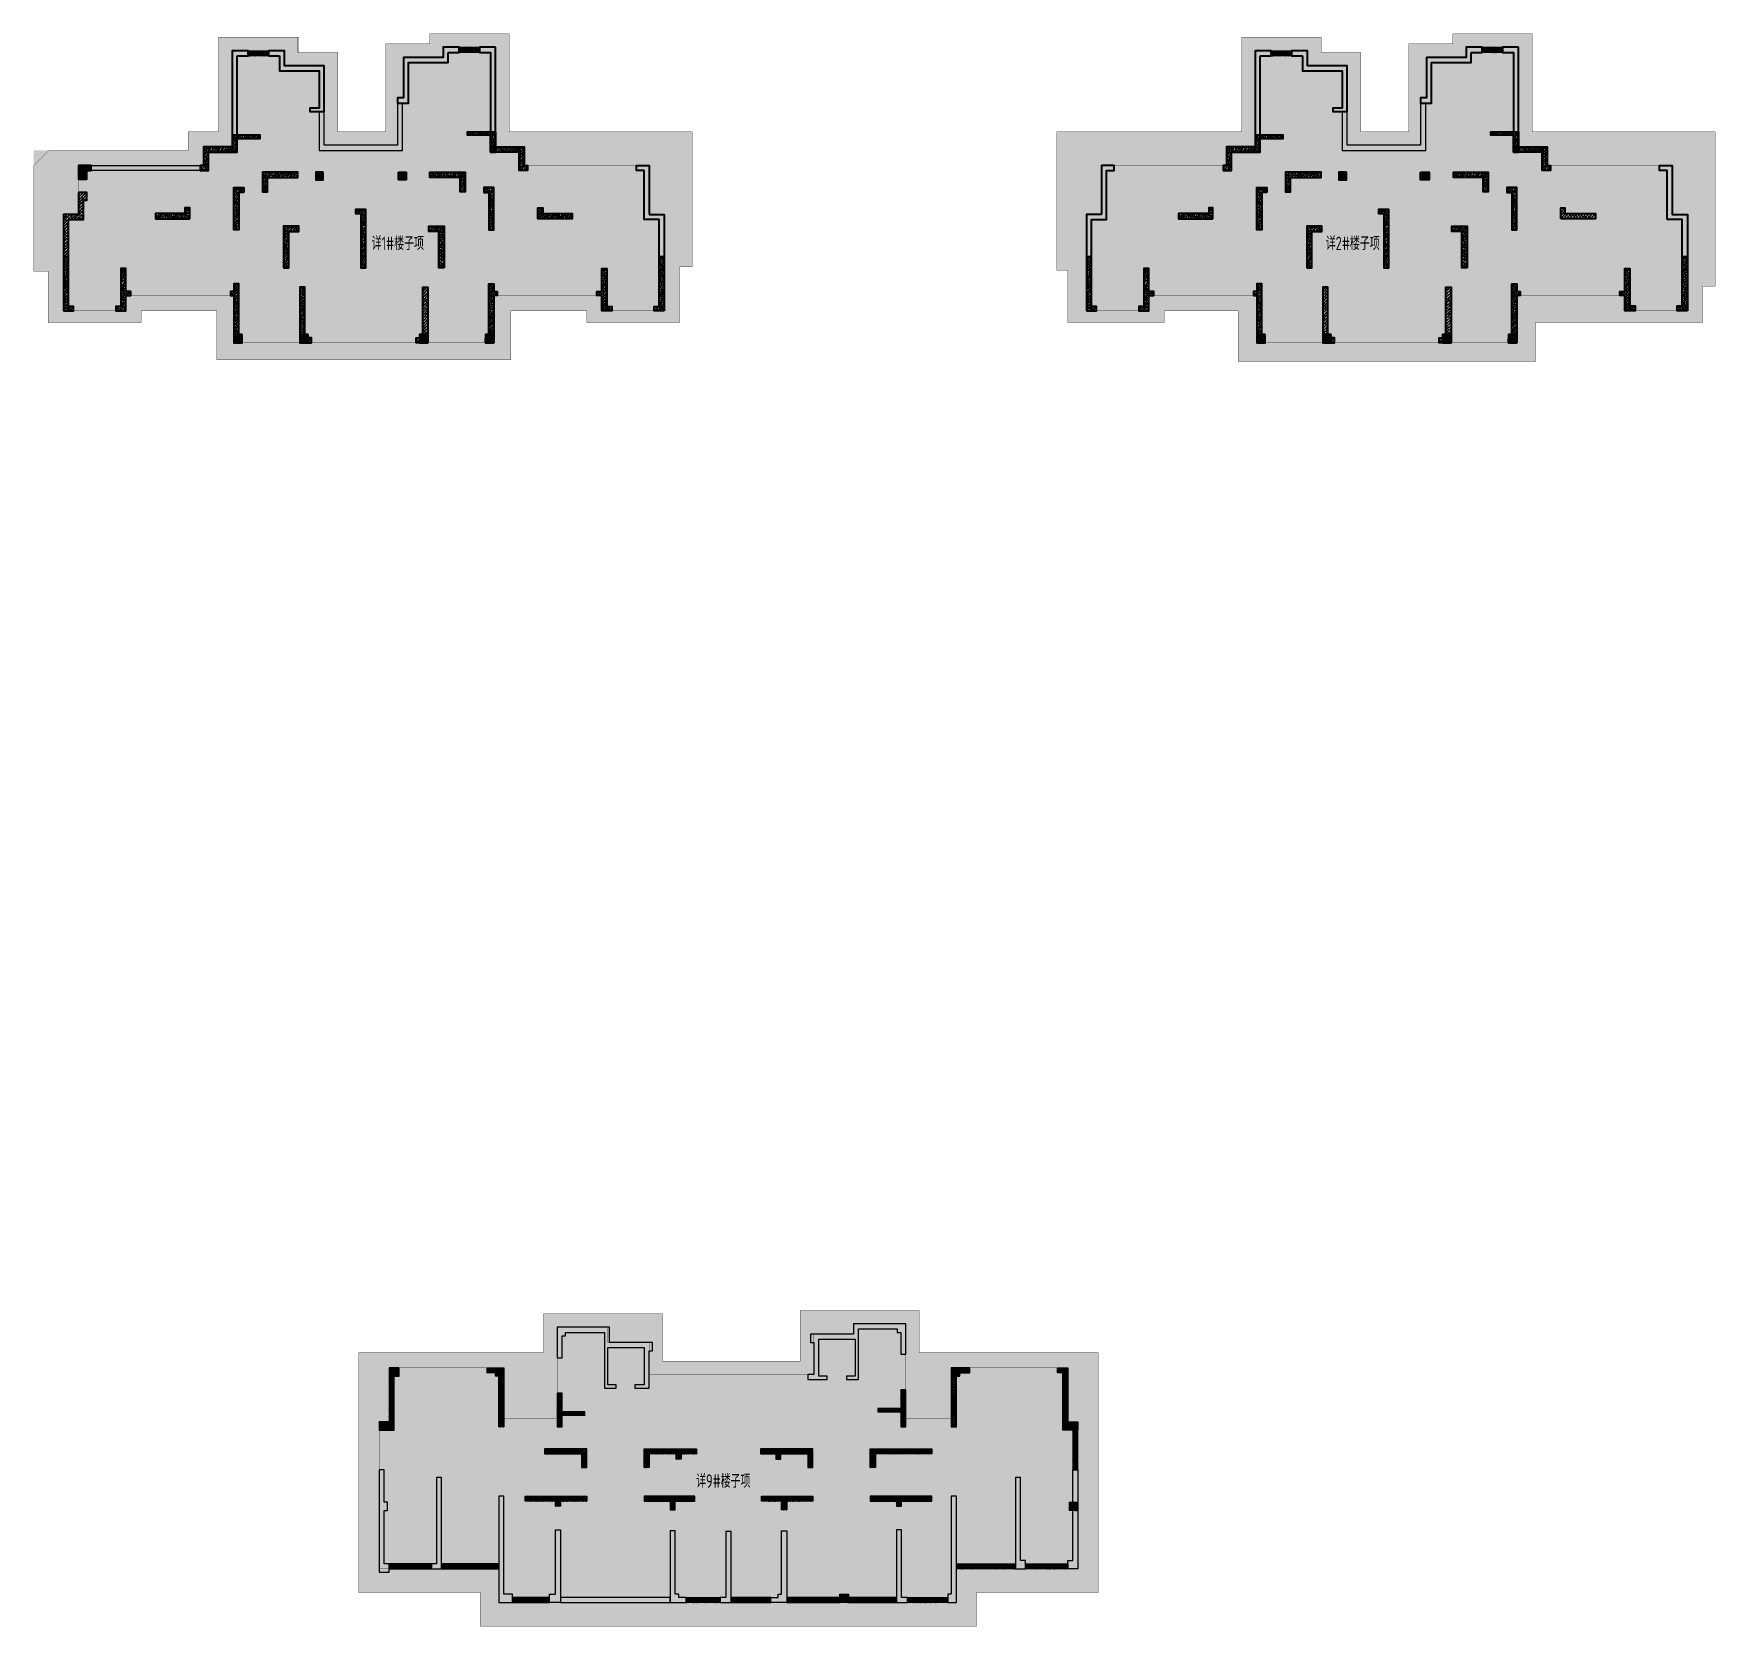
# Model space of a CAD drawing. Extents: x 923964 to 1204934, y 804567 to 1705037.
# Drawn here: x 923964 to 1023584, y 1350717 to 1445037 of the extents above; entities that cross this region are included whole.
import ezdxf
from ezdxf.enums import TextEntityAlignment as Align

# ---------------------------------------------------------------- set-up
doc = ezdxf.new("R2010")
doc.units = 0
doc.header["$LTSCALE"] = 500
doc.linetypes.add('DASH', pattern=[0.35, 0.25, -0.1])
for name, color, linetype in [('S_COLU', 2, 'CONTINUOUS'), ('S_COLU_HACH', 15, 'CONTINUOUS'), ('S_PLAN_HACH1', 61, 'CONTINUOUS'), ('S_WALL', 2, 'CONTINUOUS'), ('S_WALL_HACH', 30, 'CONTINUOUS'), ('S_WALL_OTHE_HACH', 33, 'CONTINUOUS'), ('主楼填充1', 1, 'CONTINUOUS')]:
    doc.layers.add(name, color=color, linetype=linetype)
doc.styles.add('TH-STYLE3', font='tssdeng.shx', dxfattribs={"width": 0.7, "bigfont": 'tssdchn.shx'})
pattern_1 = [(45, (654442.81, 991564.573), (-44.194174, 44.194174), []), (50, (654442.81, 991564.57), (179.315046, -15.688034), [18.75, -206.25]), (355, (654442.81, 991564.57), (-34.687833, 188.048033), [15, -165]), (100.4514, (654457.75, 991563.27), (144.627345, 172.359886), [15.93505, -175.28553]), (46.1842, (654442.8, 991614.57), (266.81026, -41.37975), [28.125, -309.375]), (96.6356, (654465.04, 991611.12), (233.66568, 243.52947), [23.90257, -262.92825]), (351.1842, (654442.8, 991614.57), (233.66549, 243.52965), [22.5, -247.5]), (21, (654467.81, 991602.07), (149.226763, -100.654723), [18.75, -206.25]), (326, (654467.81, 991602.07), (60.82883, 181.28751), [15, -165]), (71.4514, (654480.24, 991593.69), (210.05566, 80.632624), [15.93505, -175.28553]), (37.5, (654442.81, 991564.57), (3.039964, 83.2234635), [0, -163, 0, -167.5, 0, -165.625]), (7.5, (654442.81, 991564.57), (65.767384, 98.602928), [0, -95.5, 0, -159.25, 0, -63.125]), (327.5, (654387.06, 991564.57), (133.455609, -5.638718), [0, -62.5, 0, -195, 0, -258.75]), (317.5, (654362.06, 991564.57), (145.796542, 25.026246), [0, -81.25, 0, -129.5, 0, -183.75])]
pattern_2 = [(45, (648710.967, 1138324.16), (-44.194174, 44.194174), []), (50, (648710.97, 1138324.16), (179.315046, -15.688034), [18.75, -206.25]), (355, (648710.97, 1138324.16), (-34.68783, 188.04803), [15, -165]), (100.4514, (648725.91, 1138322.85), (144.627345, 172.359886), [15.93505, -175.28553]), (46.1842, (648710.97, 1138374.16), (266.81026, -41.37975), [28.125, -309.375]), (96.6356, (648733.2, 1138370.7), (233.66568, 243.52947), [23.90257, -262.92825]), (351.1842, (648710.97, 1138374.16), (233.66549, 243.52965), [22.5, -247.5]), (21, (648735.97, 1138361.66), (149.226763, -100.65472), [18.75, -206.25]), (326, (648735.97, 1138361.66), (60.82883, 181.28751), [15, -165]), (71.4514, (648748.4, 1138353.27), (210.05566, 80.632624), [15.93505, -175.28553]), (37.5, (648710.967, 1138324.16), (3.039964, 83.223463), [0, -163, 0, -167.5, 0, -165.625]), (7.5, (648710.97, 1138324.16), (65.767384, 98.602928), [0, -95.5, 0, -159.25, 0, -63.125]), (327.5, (648655.22, 1138324.16), (133.455609, -5.638718), [0, -62.5, 0, -195, 0, -258.75]), (317.5, (648630.22, 1138324.16), (145.796542, 25.026246), [0, -81.25, 0, -129.5, 0, -183.75])]
pattern_3 = [(50, (542840.39, 1166297.85), (179.315046, -15.688034), [18.75, -206.25]), (355, (542840.39, 1166297.85), (-34.687833, 188.048033), [15, -165]), (100.4514, (542855.33, 1166296.54), (144.627345, 172.359886), [15.93505, -175.28553]), (46.1842, (542840.39, 1166347.85), (266.81026, -41.37975), [28.125, -309.375]), (96.6356, (542862.62, 1166344.4), (233.66568, 243.52947), [23.90257, -262.92825]), (351.1842, (542840.4, 1166347.85), (233.66549, 243.52965), [22.5, -247.5]), (21, (542865.39, 1166335.35), (149.226763, -100.654723), [18.75, -206.25]), (326, (542865.39, 1166335.35), (60.82883, 181.28751), [15, -165]), (71.4514, (542877.82, 1166326.96), (210.05566, 80.632624), [15.93505, -175.28553]), (37.5, (542840.39, 1166297.85), (3.039964, 83.2234635), [0, -163, 0, -167.5, 0, -165.625]), (7.5, (542840.39, 1166297.85), (65.767384, 98.602928), [0, -95.5, 0, -159.25, 0, -63.125]), (327.5, (542784.64, 1166297.85), (133.455609, -5.638718), [0, -62.5, 0, -195, 0, -258.75]), (317.5, (542759.64, 1166297.85), (145.796542, 25.026246), [0, -81.25, 0, -129.5, 0, -183.75]), (45, (542840.39, 1166297.85), (-88.388348, 88.388348), [])]
pattern_4 = [(50, (542840.39, 1266297.85), (179.315046, -15.688034), [18.75, -206.25]), (355, (542840.39, 1266297.85), (-34.68783, 188.04803), [15, -165]), (100.4514, (542855.33, 1266296.54), (144.627345, 172.359886), [15.93505, -175.28553]), (46.1842, (542840.39, 1266347.85), (266.81026, -41.37975), [28.125, -309.375]), (96.6356, (542862.62, 1266344.4), (233.66568, 243.52947), [23.90257, -262.92825]), (351.1842, (542840.4, 1266347.85), (233.66549, 243.52965), [22.5, -247.5]), (21, (542865.39, 1266335.35), (149.226763, -100.654723), [18.75, -206.25]), (326, (542865.39, 1266335.35), (60.82883, 181.28751), [15, -165]), (71.4514, (542877.82, 1266326.96), (210.05566, 80.632624), [15.93505, -175.28553]), (37.5, (542840.39, 1266297.85), (3.039964, 83.223463), [0, -163, 0, -167.5, 0, -165.625]), (7.5, (542840.39, 1266297.85), (65.767384, 98.602928), [0, -95.5, 0, -159.25, 0, -63.125]), (327.5, (542784.64, 1266297.85), (133.455609, -5.638718), [0, -62.5, 0, -195, 0, -258.75]), (317.5, (542759.64, 1266297.85), (145.796542, 25.026246), [0, -81.25, 0, -129.5, 0, -183.75]), (45, (542840.39, 1266297.85), (-88.388348, 88.388348), [])]
pattern_5 = [(50, (603440.39, 1166297.85), (179.315046, -15.688034), [18.75, -206.25]), (355, (603440.39, 1166297.85), (-34.687833, 188.048033), [15, -165]), (100.4514, (603455.33, 1166296.54), (144.627345, 172.359886), [15.93505, -175.28553]), (46.1842, (603440.39, 1166347.85), (266.81026, -41.37975), [28.125, -309.375]), (96.6356, (603462.62, 1166344.4), (233.66568, 243.52947), [23.90257, -262.92825]), (351.1842, (603440.4, 1166347.85), (233.66549, 243.52965), [22.5, -247.5]), (21, (603465.39, 1166335.35), (149.226763, -100.654723), [18.75, -206.25]), (326, (603465.39, 1166335.35), (60.82883, 181.28751), [15, -165]), (71.4514, (603477.82, 1166326.96), (210.05566, 80.632624), [15.93505, -175.28553]), (37.5, (603440.386, 1166297.85), (3.039964, 83.2234635), [0, -163, 0, -167.5, 0, -165.625]), (7.5, (603440.39, 1166297.85), (65.767384, 98.602928), [0, -95.5, 0, -159.25, 0, -63.125]), (327.5, (603384.636, 1166297.85), (133.455609, -5.638718), [0, -62.5, 0, -195, 0, -258.75]), (317.5, (603359.64, 1166297.85), (145.796542, 25.026246), [0, -81.25, 0, -129.5, 0, -183.75]), (45, (603440.39, 1166297.85), (-88.388348, 88.388348), [])]
pattern_6 = [(50, (603440.39, 1266297.85), (179.315046, -15.688034), [18.75, -206.25]), (355, (603440.39, 1266297.85), (-34.68783, 188.04803), [15, -165]), (100.4514, (603455.33, 1266296.54), (144.627345, 172.359886), [15.93505, -175.28553]), (46.1842, (603440.39, 1266347.85), (266.81026, -41.37975), [28.125, -309.375]), (96.6356, (603462.62, 1266344.4), (233.66568, 243.52947), [23.90257, -262.92825]), (351.1842, (603440.4, 1266347.85), (233.66549, 243.52965), [22.5, -247.5]), (21, (603465.39, 1266335.35), (149.226763, -100.654723), [18.75, -206.25]), (326, (603465.39, 1266335.35), (60.82883, 181.28751), [15, -165]), (71.4514, (603477.82, 1266326.96), (210.05566, 80.632624), [15.93505, -175.28553]), (37.5, (603440.386, 1266297.85), (3.039964, 83.223463), [0, -163, 0, -167.5, 0, -165.625]), (7.5, (603440.39, 1266297.85), (65.767384, 98.602928), [0, -95.5, 0, -159.25, 0, -63.125]), (327.5, (603384.636, 1266297.85), (133.455609, -5.638718), [0, -62.5, 0, -195, 0, -258.75]), (317.5, (603359.64, 1266297.85), (145.796542, 25.026246), [0, -81.25, 0, -129.5, 0, -183.75]), (45, (603440.39, 1266297.85), (-88.388348, 88.388348), [])]

msp = doc.modelspace()

# ---------------------------------------------------------------- texts
at = {"layer": 'S_PLAN_HACH1', "color": 4, "style": 'TH-STYLE3', "width": 0.7}
for s, p in [('详1#楼子项', (945535, 1432618)), ('详2#楼子项', (1002102, 1432618)), ('详9#楼子项', (964816, 1359323, 0))]:
    msp.add_text(s, height=800, rotation=359.99998, dxfattribs=at).set_placement(p, align=Align.MIDDLE_CENTER)
at = {"layer": '主楼填充1', "color": 1, "style": 'TH-STYLE3', "width": 0.7}
for s, p in [('详1#楼子项', (945535, 1432618)), ('详2#楼子项', (1002102, 1432618)), ('详9#楼子项', (964816, 1359323, 0))]:
    msp.add_text(s, height=800, rotation=359.99998, dxfattribs=at).set_placement(p, align=Align.MIDDLE_CENTER)

# ---------------------------------------------------------------- hatches: boundary and pattern name
at = {"layer": 'S_COLU_HACH'}
h = msp.add_hatch(color=256, dxfattribs=at)
h.dxf.hatch_style = 1
h.paths.add_polyline_path([(985324, 1358077), (985824, 1358077), (985824, 1357577), (985324, 1357577)])
h = msp.add_hatch(color=256, dxfattribs=at)
h.dxf.hatch_style = 1
h.paths.add_polyline_path([(985324, 1358077), (985824, 1358077), (985824, 1357577), (985324, 1357577)])
h = msp.add_hatch(color=256, dxfattribs=at)
h.dxf.hatch_style = 1
h.paths.add_polyline_path([(985324, 1358077), (985824, 1358077), (985824, 1357577), (985324, 1357577)])
h = msp.add_hatch(color=256, dxfattribs=at)
h.dxf.hatch_style = 1
h.paths.add_polyline_path([(971724, 1352627), (972224, 1352627), (972224, 1352127), (971724, 1352127)])
h = msp.add_hatch(color=256, dxfattribs=at)
h.dxf.hatch_style = 1
h.paths.add_polyline_path([(971724, 1352627), (972224, 1352627), (972224, 1352127), (971724, 1352127)])
h = msp.add_hatch(color=256, dxfattribs=at)
h.dxf.hatch_style = 1
h.paths.add_polyline_path([(971724, 1352627), (972224, 1352627), (972224, 1352127), (971724, 1352127)])
at = {"layer": 'S_PLAN_HACH1'}
h = msp.add_hatch(dxfattribs=at)
h.set_pattern_fill('CROSS', color=4, scale=50, style=0)
h.set_pattern_definition([(0, (-67853.25, 389372.46), (317.5, 317.5), [158.75, -476.25]), (90, (-67773.88, 389293.1), (-317.5, 317.5), [158.75, -476.25])])
h.paths.add_polyline_path([(952224, 1425727), (934824, 1425727), (934824, 1428627), (930324, 1428627), (930324, 1427927), (924824, 1427927), (924824, 1430962), (923974, 1430962), (923974, 1438127), (933124, 1438127), (933124, 1439227), (934924, 1439227), (934924, 1444827), (939624, 1444827), (939624, 1443927), (941974, 1443927), (941974, 1439227), (944824, 1439227), (944824, 1444427), (947424, 1444427), (947424, 1445027), (952124, 1445027), (952124, 1439227), (962974, 1439227), (962974, 1431227), (962224, 1431227), (962224, 1427927), (956724, 1427927), (956724, 1428627), (952224, 1428627)])
h = msp.add_hatch(dxfattribs=at)
h.set_pattern_fill('CROSS', color=4, scale=50, style=0)
h.set_pattern_definition([(0, (-20950.77, 423431.95), (317.5, 317.5), [158.75, -476.25]), (90, (-20871.4, 423352.57), (-317.5, 317.5), [158.75, -476.25])])
h.paths.add_polyline_path([(1012924, 1425627), (995324, 1425627), (995324, 1428627), (990924, 1428627), (990924, 1427927), (985224, 1427927), (985224, 1431027), (984574, 1431027), (984574, 1439227), (995524, 1439227), (995524, 1444827), (1000224, 1444827), (1000224, 1443927), (1002574, 1443927), (1002574, 1439227), (1005424, 1439227), (1005424, 1444427), (1008024, 1444427), (1008024, 1445027), (1012724, 1445027), (1012724, 1439227), (1023574, 1439227), (1023574, 1430077), (1022824, 1430077), (1022824, 1427927), (1012924, 1427927)])
h = msp.add_hatch(dxfattribs=at)
h.set_pattern_fill('CROSS', color=4, scale=50, style=0)
h.paths.add_polyline_path([(950424, 1350727), (979824, 1350727), (979824, 1352727), (987024, 1352727), (987024, 1364027), (987024, 1364027), (987024, 1366927), (976424, 1366927), (976424, 1369427), (971424, 1369427), (971424, 1369427), (969374, 1369427), (969374, 1366427), (961224, 1366427), (961224, 1369227), (958874, 1369227), (958874, 1369227), (954174, 1369227), (954174, 1366927), (943224, 1366927), (943224, 1364027), (943224, 1364027), (943224, 1352727), (950424, 1352727)])
at = {"layer": 'S_WALL_HACH'}
for points in [[(936024, 1443727), (936674, 1443727), (936674, 1444027), (935724, 1444027), (935724, 1438027), (936024, 1438027)], [(936674, 1444027), (937874, 1444027), (937874, 1443727), (936674, 1443727)], [(938524, 1443727), (938524, 1442827), (940874, 1442827), (940874, 1440627), (940324, 1440627), (940324, 1440427), (941174, 1440427), (941174, 1443127), (938824, 1443127), (938824, 1444027), (937874, 1444027), (937874, 1443727)], [(948524, 1443927), (949174, 1443927), (949174, 1444227), (948224, 1444227), (948224, 1443627), (945874, 1443627), (945874, 1441227), (945524, 1441227), (945524, 1440927), (946174, 1440927), (946174, 1443327), (948524, 1443327)], [(949174, 1444227), (950374, 1444227), (950374, 1443927), (949174, 1443927)], [(951324, 1444227), (950374, 1444227), (950374, 1443927), (951024, 1443927), (951024, 1438027), (951324, 1438027)], [(996624, 1443727), (997274, 1443727), (997274, 1444027), (996324, 1444027), (996324, 1438027), (996624, 1438027)], [(997274, 1444027), (998474, 1444027), (998474, 1443727), (997274, 1443727)], [(999124, 1443727), (999124, 1442827), (1001474, 1442827), (1001474, 1440627), (1000924, 1440627), (1000924, 1440427), (1001774, 1440427), (1001774, 1443127), (999424, 1443127), (999424, 1444027), (998474, 1444027), (998474, 1443727)], [(1009124, 1443927), (1009774, 1443927), (1009774, 1444227), (1008824, 1444227), (1008824, 1443627), (1006474, 1443627), (1006474, 1441227), (1006124, 1441227), (1006124, 1440927), (1006774, 1440927), (1006774, 1443327), (1009124, 1443327)], [(1009774, 1444227), (1010974, 1444227), (1010974, 1443927), (1009774, 1443927)], [(1011924, 1444227), (1010974, 1444227), (1010974, 1443927), (1011624, 1443927), (1011624, 1438027), (1011924, 1438027)], [(941174, 1440427), (940874, 1440427), (940874, 1438127), (945824, 1438127), (945824, 1440927), (945524, 1440927), (945524, 1438427), (941174, 1438427)], [(1001774, 1440427), (1001474, 1440427), (1001474, 1438127), (1006424, 1438127), (1006424, 1440927), (1006124, 1440927), (1006124, 1438427), (1001774, 1438427)], [(936024, 1438827), (937374, 1438827), (937374, 1439027), (935724, 1439027), (935724, 1438027), (936024, 1438027)], [(951024, 1439027), (949674, 1439027), (949674, 1439227), (951324, 1439227), (951324, 1438027), (951024, 1438027)], [(996624, 1438827), (997974, 1438827), (997974, 1439027), (996324, 1439027), (996324, 1438027), (996624, 1438027)], [(1011624, 1439027), (1010274, 1439027), (1010274, 1439227), (1011924, 1439227), (1011924, 1438027), (1011624, 1438027)], [(934024, 1437227), (933824, 1437227), (933824, 1436927), (934324, 1436927), (934324, 1438027), (935724, 1438027), (935724, 1438327), (934024, 1438327)], [(953024, 1437227), (953224, 1437227), (953224, 1436927), (952724, 1436927), (952724, 1438027), (951324, 1438027), (951324, 1438327), (953024, 1438327)], [(994624, 1437227), (994424, 1437227), (994424, 1436927), (994924, 1436927), (994924, 1438027), (996324, 1438027), (996324, 1438327), (994624, 1438327)], [(1013624, 1437227), (1013824, 1437227), (1013824, 1436927), (1013324, 1436927), (1013324, 1438027), (1011924, 1438027), (1011924, 1438327), (1013624, 1438327)], [(927124, 1436427), (927124, 1436927), (926924, 1436927), (927374, 1436927), (927374, 1437227), (926624, 1437227), (926624, 1436427)], [(927374, 1437227), (933824, 1437227), (933824, 1436927), (927374, 1436927)], [(937824, 1436517), (939624, 1436517), (939624, 1436827), (937524, 1436827), (937524, 1435677), (937824, 1435677)], [(941124, 1436827), (940674, 1436827), (940674, 1436377), (941124, 1436377)], [(945574, 1436827), (946024, 1436827), (946024, 1436377), (945574, 1436377)], [(949224, 1436517), (947424, 1436517), (947424, 1436827), (949524, 1436827), (949524, 1435677), (949224, 1435677)], [(960424, 1434327), (961324, 1434327), (961324, 1431827), (961024, 1431827), (961024, 1434027), (960124, 1434027), (960124, 1436927), (959674, 1436927), (959674, 1437227), (960424, 1437227)], [(987224, 1434327), (986324, 1434327), (986324, 1431827), (986624, 1431827), (986624, 1434027), (987524, 1434027), (987524, 1436927), (987974, 1436927), (987974, 1437227), (987224, 1437227)], [(998424, 1436517), (1000224, 1436517), (1000224, 1436827), (998124, 1436827), (998124, 1435677), (998424, 1435677)], [(1001724, 1436827), (1001274, 1436827), (1001274, 1436377), (1001724, 1436377)], [(1006124, 1436827), (1006624, 1436827), (1006624, 1436377), (1006124, 1436377)], [(1009824, 1436517), (1008074, 1436517), (1008074, 1436827), (1010124, 1436827), (1010124, 1435677), (1009824, 1435677)], [(1020724, 1434027), (1020724, 1436927), (1020274, 1436927), (1020274, 1437227), (1021024, 1437227), (1021024, 1434327), (1021924, 1434327), (1021924, 1431827), (1021624, 1431827), (1021624, 1434027)], [(926624, 1435627), (926624, 1434327), (925724, 1434327), (925724, 1431827), (926024, 1431827), (926024, 1434027), (926924, 1434027), (926924, 1435177), (927124, 1435177), (927124, 1435627)], [(936424, 1435627), (936124, 1435627), (936124, 1433427), (935824, 1433427), (935824, 1435927), (936424, 1435927)], [(950624, 1435627), (950924, 1435627), (950924, 1433427), (951224, 1433427), (951224, 1435927), (950624, 1435927)], [(997024, 1435627), (996724, 1435627), (996724, 1433427), (996424, 1433427), (996424, 1435927), (997024, 1435927)], [(1011224, 1435627), (1011524, 1435627), (1011524, 1433427), (1011824, 1433427), (1011824, 1435927), (1011224, 1435927)], [(933224, 1434067), (933224, 1434727), (932924, 1434727), (932924, 1434377), (931174, 1434377), (931174, 1434067)], [(943349, 1434377), (943349, 1431177), (943649, 1431177), (943649, 1434627), (943024, 1434627), (943024, 1434377)], [(953824, 1434067), (953824, 1434727), (954124, 1434727), (954124, 1434377), (955874, 1434377), (955874, 1434067)], [(993824, 1434067), (993824, 1434727), (993574, 1434727), (993574, 1434377), (991774, 1434377), (991774, 1434067)], [(1003949, 1434377), (1003949, 1431177), (1004249, 1431177), (1004249, 1434627), (1003624, 1434627), (1003624, 1434377)], [(1014424, 1434067), (1014424, 1434727), (1014674, 1434727), (1014674, 1434377), (1016474, 1434377), (1016474, 1434067)], [(938774, 1431177), (939084, 1431177), (939084, 1433327), (939674, 1433327), (939674, 1433627), (938774, 1433627)], [(948274, 1431177), (947964, 1431177), (947964, 1433327), (947374, 1433327), (947374, 1433627), (948274, 1433627)], [(999374, 1431177), (999684, 1431177), (999684, 1433327), (1000274, 1433327), (1000274, 1433627), (999374, 1433627)], [(1008874, 1431177), (1008564, 1431177), (1008564, 1433317), (1007974, 1433317), (1007974, 1433627), (1008874, 1433627)], [(925724, 1428627), (926324, 1428627), (926324, 1428877), (926024, 1428877), (926024, 1431827), (925724, 1431827)], [(961324, 1428627), (960724, 1428627), (960724, 1428877), (961024, 1428877), (961024, 1431827), (961324, 1431827)], [(986324, 1428627), (986924, 1428627), (986924, 1428877), (986624, 1428877), (986624, 1431827), (986324, 1431827)], [(1021924, 1428627), (1021324, 1428627), (1021324, 1428927), (1021624, 1428927), (1021624, 1431827), (1021924, 1431827)], [(929424, 1429777), (929424, 1431127), (929124, 1431127), (929124, 1428877), (928824, 1428877), (928824, 1428627), (929424, 1428627), (929424, 1429527), (929724, 1429527), (929724, 1429777)], [(957624, 1429777), (957624, 1431127), (957924, 1431127), (957924, 1428877), (958224, 1428877), (958224, 1428627), (957624, 1428627), (957624, 1429527), (957324, 1429527), (957324, 1429777)], [(990024, 1429777), (990024, 1431127), (989724, 1431127), (989724, 1428877), (989424, 1428877), (989424, 1428627), (990024, 1428627), (990024, 1429527), (990324, 1429527), (990324, 1429777)], [(1018224, 1429777), (1018224, 1431127), (1018524, 1431127), (1018524, 1428927), (1018824, 1428927), (1018824, 1428627), (1018224, 1428627), (1018224, 1429527), (1017924, 1429527), (1017924, 1429777)], [(935824, 1426727), (936324, 1426727), (936324, 1426977), (936124, 1426977), (936124, 1430227), (935824, 1430227), (935824, 1429777), (935624, 1429777), (935624, 1429527), (935824, 1429527)], [(940024, 1427027), (940024, 1430027), (939724, 1430027), (939724, 1426727), (940424, 1426727), (940424, 1427027)], [(947024, 1427027), (947024, 1430027), (947324, 1430027), (947324, 1426727), (946624, 1426727), (946624, 1427027)], [(951224, 1426727), (950724, 1426727), (950724, 1426977), (950924, 1426977), (950924, 1430227), (951224, 1430227), (951224, 1429777), (951424, 1429777), (951424, 1429527), (951224, 1429527)], [(996424, 1426727), (996924, 1426727), (996924, 1426977), (996724, 1426977), (996724, 1430227), (996424, 1430227), (996424, 1429777), (996224, 1429777), (996224, 1429527), (996424, 1429527)], [(1000624, 1427029), (1000624, 1430027), (1000324, 1430027), (1000324, 1426727), (1001024, 1426727), (1001024, 1427029)], [(1007624, 1427027), (1007624, 1430027), (1007924, 1430027), (1007924, 1426727), (1007224, 1426727), (1007224, 1427027)], [(1011824, 1426727), (1011324, 1426727), (1011324, 1426977), (1011524, 1426977), (1011524, 1430227), (1011824, 1430227), (1011824, 1429777), (1012024, 1429777), (1012024, 1429527), (1011824, 1429527)], [(936324, 1427227), (935824, 1427227), (935824, 1426727), (936324, 1426727)], [(940224, 1427227), (939724, 1427227), (939724, 1426727), (940224, 1426727)], [(947324, 1427227), (946824, 1427227), (946824, 1426727), (947324, 1426727)], [(951224, 1427227), (950724, 1427227), (950724, 1426727), (951224, 1426727)], [(996924, 1427227), (996424, 1427227), (996424, 1426727), (996924, 1426727)], [(1000824, 1427227), (1000324, 1427227), (1000324, 1426727), (1000824, 1426727)], [(1007924, 1427227), (1007424, 1427227), (1007424, 1426727), (1007924, 1426727)], [(1011824, 1427227), (1011324, 1427227), (1011324, 1426727), (1011824, 1426727)]]:
    msp.add_hatch(color=256, dxfattribs=at).paths.add_polyline_path(points)
h = msp.add_hatch(color=256, dxfattribs=at)
h.dxf.hatch_style = 1
h.paths.add_polyline_path([(958074, 1368427), (954974, 1368427), (954974, 1366627), (955274, 1366627), (955274, 1367927), (955474, 1367927), (955474, 1368127), (957774, 1368127), (957774, 1364827), (958474, 1364827), (958474, 1365027), (957974, 1365027), (957974, 1367227), (960124, 1367227), (960124, 1365027), (959574, 1365027), (959574, 1364827), (960424, 1364827), (960424, 1365327), (960424, 1365627), (960424, 1367027), (960624, 1367027), (960624, 1367527), (958074, 1367527)])
h = msp.add_hatch(color=256, dxfattribs=at)
h.dxf.hatch_style = 1
h.paths.add_polyline_path([(975624, 1368627), (972524, 1368627), (972524, 1368027), (969974, 1368027), (969974, 1367527), (970174, 1367527), (970174, 1365627), (969824, 1365627), (969824, 1365327), (970974, 1365327), (970974, 1365527), (970474, 1365527), (970474, 1367727), (972624, 1367727), (972624, 1365527), (972124, 1365527), (972124, 1365327), (972824, 1365327), (972824, 1368327), (975124, 1368327), (975124, 1368127), (975324, 1368127), (975324, 1366827), (975624, 1366827)])
h = msp.add_hatch(color=256, dxfattribs=at)
h.dxf.hatch_style = 1
h.paths.add_polyline_path([(944424, 1362327), (945324, 1362327), (945324, 1365527), (945624, 1365527), (945624, 1366027), (945024, 1366027), (945024, 1362827), (944424, 1362827), (944424, 1362627)])
h = msp.add_hatch(color=256, dxfattribs=at)
h.dxf.hatch_style = 1
h.paths.add_polyline_path([(951324, 1365527), (951324, 1365727), (950824, 1365727), (950824, 1366027), (951824, 1366027), (951824, 1362527), (951524, 1362527), (951524, 1365527)])
h = msp.add_hatch(color=256, dxfattribs=at)
h.dxf.hatch_style = 1
h.paths.add_polyline_path([(978824, 1365527), (978824, 1365727), (979424, 1365727), (979424, 1366027), (978324, 1366027), (978324, 1362527), (978624, 1362527), (978624, 1365527)])
h = msp.add_hatch(color=256, dxfattribs=at)
h.dxf.hatch_style = 1
h.paths.add_polyline_path([(985824, 1362327), (984924, 1362327), (984924, 1365727), (984624, 1365727), (984624, 1366027), (985224, 1366027), (985224, 1362827), (985824, 1362827), (985824, 1362627)])
h = msp.add_hatch(color=256, dxfattribs=at)
h.dxf.hatch_style = 1
h.paths.add_polyline_path([(955274, 1362527), (955274, 1363227), (956424, 1363227), (956624, 1363227), (956624, 1363427), (955274, 1363427), (955274, 1364527), (954974, 1364527), (954974, 1362527)])
h = msp.add_hatch(color=256, dxfattribs=at)
h.dxf.hatch_style = 1
h.paths.add_polyline_path([(974174, 1363427), (975324, 1363427), (975324, 1362527), (975624, 1362527), (975624, 1364727), (975324, 1364727), (975324, 1363627), (973974, 1363627), (973974, 1363427)])
h = msp.add_hatch(color=256, dxfattribs=at)
h.dxf.hatch_style = 1
h.paths.add_polyline_path([(985524, 1359977), (985824, 1359977), (985824, 1362327), (985524, 1362327)])
h = msp.add_hatch(color=256, dxfattribs=at)
h.dxf.hatch_style = 1
h.paths.add_polyline_path([(954224, 1361227), (954224, 1360927), (956424, 1360927), (956424, 1360127), (956724, 1360127), (956724, 1361227)])
h = msp.add_hatch(color=256, dxfattribs=at)
h.dxf.hatch_style = 1
h.paths.add_polyline_path([(960124, 1360327), (960124, 1361227), (963224, 1361227), (963224, 1360927), (962324, 1360927), (962324, 1360627), (962024, 1360627), (962024, 1360927), (960424, 1360927), (960424, 1360127), (960125, 1360127), (960125, 1360327)])
h = msp.add_hatch(color=256, dxfattribs=at)
h.dxf.hatch_style = 1
h.paths.add_polyline_path([(970124, 1360327), (970124, 1361227), (967024, 1361227), (967024, 1360927), (967924, 1360927), (967924, 1360627), (968224, 1360627), (968224, 1360927), (969824, 1360927), (969824, 1360127), (970123, 1360127), (970123, 1360327)])
h = msp.add_hatch(color=256, dxfattribs=at)
h.dxf.hatch_style = 1
h.paths.add_polyline_path([(973524, 1360327), (973524, 1361227), (977174, 1361227), (977174, 1360927), (975524, 1360927), (975524, 1360927), (973824, 1360927), (973824, 1360127), (973524, 1360127)])
h = msp.add_hatch(color=256, dxfattribs=at)
h.dxf.hatch_style = 1
h.paths.add_polyline_path([(945024, 1354427), (944724, 1354427), (944724, 1357577), (944924, 1357577), (944924, 1358077), (944724, 1358077), (944724, 1359977), (944424, 1359977), (944424, 1353927), (945024, 1353927)])
h = msp.add_hatch(color=256, dxfattribs=at)
h.dxf.hatch_style = 1
h.paths.add_polyline_path([(985224, 1354627), (985524, 1354627), (985524, 1359977), (985824, 1359977), (985824, 1354127), (985224, 1354127)])
h = msp.add_hatch(color=256, dxfattribs=at)
h.dxf.hatch_style = 1
h.paths.add_polyline_path([(947824, 1359527), (947824, 1354427), (947524, 1354427), (947524, 1354127), (948124, 1354127), (948124, 1359527)])
h = msp.add_hatch(color=256, dxfattribs=at)
h.dxf.hatch_style = 1
h.paths.add_polyline_path([(982124, 1359527), (982124, 1354127), (982724, 1354127), (982724, 1354627), (982424, 1354627), (982424, 1359527)])
h = msp.add_hatch(color=256, dxfattribs=at)
h.dxf.hatch_style = 1
h.paths.add_polyline_path([(951524, 1358427), (951524, 1352127), (952324, 1352127), (952324, 1352627), (951824, 1352627), (951824, 1358427)])
h = msp.add_hatch(color=256, dxfattribs=at)
h.dxf.hatch_style = 1
h.paths.add_polyline_path([(953074, 1358427), (956724, 1358427), (956724, 1358127), (955174, 1358127), (955174, 1357827), (954874, 1357827), (954874, 1358127), (953074, 1358127)])
h = msp.add_hatch(color=256, dxfattribs=at)
h.dxf.hatch_style = 1
h.paths.add_polyline_path([(963124, 1358427), (960124, 1358427), (960124, 1358127), (961674, 1358127), (961674, 1357627), (961974, 1357627), (961974, 1358127), (963124, 1358127)])
h = msp.add_hatch(color=256, dxfattribs=at)
h.dxf.hatch_style = 1
h.paths.add_polyline_path([(968574, 1358127), (968574, 1357627), (968274, 1357627), (968274, 1358127), (967074, 1358127), (967074, 1358427), (969923, 1358427), (970123, 1358427), (970123, 1358127)])
h = msp.add_hatch(color=256, dxfattribs=at)
h.dxf.hatch_style = 1
h.paths.add_polyline_path([(977174, 1358427), (973524, 1358427), (973524, 1358127), (975074, 1358127), (975074, 1357827), (975374, 1357827), (975374, 1358127), (977174, 1358127)])
h = msp.add_hatch(color=256, dxfattribs=at)
h.dxf.hatch_style = 1
h.paths.add_polyline_path([(978324, 1358427), (978324, 1352627), (978124, 1352627), (978124, 1352127), (978624, 1352127), (978624, 1358427)])
h = msp.add_hatch(color=256, dxfattribs=at)
h.dxf.hatch_style = 1
h.paths.add_polyline_path([(954524, 1352627), (954874, 1352627), (954874, 1356427), (955174, 1356427), (955174, 1352127), (954524, 1352127)])
h = msp.add_hatch(color=256, dxfattribs=at)
h.dxf.hatch_style = 1
h.paths.add_polyline_path([(962624, 1352427), (962174, 1352427), (962174, 1352627), (961974, 1352627), (961974, 1356377), (961674, 1356377), (961674, 1352127), (962624, 1352127)])
h = msp.add_hatch(color=256, dxfattribs=at)
h.dxf.hatch_style = 1
h.paths.add_polyline_path([(964974, 1352427), (964624, 1352427), (964624, 1352127), (965274, 1352127), (965274, 1356327), (964974, 1356327)])
h = msp.add_hatch(color=256, dxfattribs=at)
h.dxf.hatch_style = 1
h.paths.add_polyline_path([(967624, 1352427), (968074, 1352427), (968074, 1352627), (968274, 1352627), (968274, 1356377), (968574, 1356377), (968574, 1352127), (967624, 1352127)])
h = msp.add_hatch(color=256, dxfattribs=at)
h.dxf.hatch_style = 1
h.paths.add_polyline_path([(975724, 1352427), (975374, 1352427), (975374, 1356427), (975074, 1356427), (975074, 1352127), (975724, 1352127)])
h = msp.add_hatch(color=256, dxfattribs=at)
h.dxf.hatch_style = 1
h.paths.add_polyline_path([(947524, 1354427), (945024, 1354427), (945024, 1354127), (947524, 1354127)])
h = msp.add_hatch(color=256, dxfattribs=at)
h.dxf.hatch_style = 1
h.paths.add_polyline_path([(951524, 1354427), (948124, 1354427), (948124, 1354127), (951524, 1354127)])
h = msp.add_hatch(color=256, dxfattribs=at)
h.dxf.hatch_style = 1
h.paths.add_polyline_path([(978624, 1354427), (982124, 1354427), (982124, 1354127), (978624, 1354127)])
h = msp.add_hatch(color=256, dxfattribs=at)
h.dxf.hatch_style = 1
h.paths.add_polyline_path([(982724, 1354427), (985224, 1354427), (985224, 1354127), (982724, 1354127)])
h = msp.add_hatch(color=256, dxfattribs=at)
h.dxf.hatch_style = 1
h.paths.add_polyline_path([(954524, 1352427), (952324, 1352427), (952324, 1352127), (954524, 1352127)])
h = msp.add_hatch(color=256, dxfattribs=at)
h.dxf.hatch_style = 1
h.paths.add_polyline_path([(961674, 1352427), (955174, 1352427), (955174, 1352127), (961674, 1352127)])
h = msp.add_hatch(color=256, dxfattribs=at)
h.dxf.hatch_style = 1
h.paths.add_polyline_path([(962624, 1352427), (964624, 1352427), (964624, 1352127), (962624, 1352127)])
h = msp.add_hatch(color=256, dxfattribs=at)
h.dxf.hatch_style = 1
h.paths.add_polyline_path([(967624, 1352427), (965274, 1352427), (965274, 1352127), (967624, 1352127)])
h = msp.add_hatch(color=256, dxfattribs=at)
h.dxf.hatch_style = 1
h.paths.add_polyline_path([(971724, 1352427), (968574, 1352427), (968574, 1352127), (971724, 1352127)])
h = msp.add_hatch(color=256, dxfattribs=at)
h.dxf.hatch_style = 1
h.paths.add_polyline_path([(975074, 1352427), (972224, 1352427), (972224, 1352127), (975074, 1352127)])
h = msp.add_hatch(color=256, dxfattribs=at)
h.dxf.hatch_style = 1
h.paths.add_polyline_path([(975724, 1352427), (978124, 1352427), (978124, 1352127), (975724, 1352127)])
at = {"layer": 'S_WALL_OTHE_HACH'}
h = msp.add_hatch(dxfattribs=at)
h.set_pattern_fill('ARMORED', color=256, scale=25, style=0)
h.set_pattern_definition(pattern_3)
h.paths.add_polyline_path([(936024, 1443727), (936674, 1443727), (936674, 1444027), (935724, 1444027), (935724, 1438027), (936024, 1438027)])
h = msp.add_hatch(dxfattribs=at)
h.set_pattern_fill('ARMORED', color=256, scale=25, style=0)
h.set_pattern_definition(pattern_4)
h.paths.add_polyline_path([(936674, 1444027), (937874, 1444027), (937874, 1443727), (936674, 1443727)])
h = msp.add_hatch(dxfattribs=at)
h.set_pattern_fill('ARMORED', color=256, scale=25, style=0)
h.set_pattern_definition(pattern_3)
h.paths.add_polyline_path([(938524, 1443727), (938524, 1442827), (940874, 1442827), (940874, 1440627), (940324, 1440627), (940324, 1440427), (941174, 1440427), (941174, 1443127), (938824, 1443127), (938824, 1444027), (937874, 1444027), (937874, 1443727)])
h = msp.add_hatch(dxfattribs=at)
h.set_pattern_fill('ARMORED', color=256, scale=25, style=0)
h.set_pattern_definition(pattern_3)
h.paths.add_polyline_path([(948524, 1443927), (949174, 1443927), (949174, 1444227), (948224, 1444227), (948224, 1443627), (945874, 1443627), (945874, 1441227), (945524, 1441227), (945524, 1440927), (946174, 1440927), (946174, 1443327), (948524, 1443327)])
h = msp.add_hatch(dxfattribs=at)
h.set_pattern_fill('ARMORED', color=256, scale=25, style=0)
h.set_pattern_definition(pattern_4)
h.paths.add_polyline_path([(949174, 1444227), (950374, 1444227), (950374, 1443927), (949174, 1443927)])
h = msp.add_hatch(dxfattribs=at)
h.set_pattern_fill('ARMORED', color=256, scale=25, style=0)
h.set_pattern_definition(pattern_3)
h.paths.add_polyline_path([(951324, 1444227), (950374, 1444227), (950374, 1443927), (951024, 1443927), (951024, 1438027), (951324, 1438027)])
h = msp.add_hatch(dxfattribs=at)
h.set_pattern_fill('ARMORED', color=256, scale=25, style=0)
h.set_pattern_definition(pattern_5)
h.paths.add_polyline_path([(996624, 1443727), (997274, 1443727), (997274, 1444027), (996324, 1444027), (996324, 1438027), (996624, 1438027)])
h = msp.add_hatch(dxfattribs=at)
h.set_pattern_fill('ARMORED', color=256, scale=25, style=0)
h.set_pattern_definition(pattern_6)
h.paths.add_polyline_path([(997274, 1444027), (998474, 1444027), (998474, 1443727), (997274, 1443727)])
h = msp.add_hatch(dxfattribs=at)
h.set_pattern_fill('ARMORED', color=256, scale=25, style=0)
h.set_pattern_definition(pattern_5)
h.paths.add_polyline_path([(999124, 1443727), (999124, 1442827), (1001474, 1442827), (1001474, 1440627), (1000924, 1440627), (1000924, 1440427), (1001774, 1440427), (1001774, 1443127), (999424, 1443127), (999424, 1444027), (998474, 1444027), (998474, 1443727)])
h = msp.add_hatch(dxfattribs=at)
h.set_pattern_fill('ARMORED', color=256, scale=25, style=0)
h.set_pattern_definition(pattern_5)
h.paths.add_polyline_path([(1009124, 1443927), (1009774, 1443927), (1009774, 1444227), (1008824, 1444227), (1008824, 1443627), (1006474, 1443627), (1006474, 1441227), (1006124, 1441227), (1006124, 1440927), (1006774, 1440927), (1006774, 1443327), (1009124, 1443327)])
h = msp.add_hatch(dxfattribs=at)
h.set_pattern_fill('ARMORED', color=256, scale=25, style=0)
h.set_pattern_definition(pattern_6)
h.paths.add_polyline_path([(1009774, 1444227), (1010974, 1444227), (1010974, 1443927), (1009774, 1443927)])
h = msp.add_hatch(dxfattribs=at)
h.set_pattern_fill('ARMORED', color=256, scale=25, style=0)
h.set_pattern_definition(pattern_5)
h.paths.add_polyline_path([(1011924, 1444227), (1010974, 1444227), (1010974, 1443927), (1011624, 1443927), (1011624, 1438027), (1011924, 1438027)])
h = msp.add_hatch(dxfattribs=at)
h.set_pattern_fill('ARMORED', color=256, scale=25, style=0)
h.set_pattern_definition(pattern_4)
h.paths.add_polyline_path([(941174, 1440427), (940874, 1440427), (940874, 1438127), (945824, 1438127), (945824, 1440927), (945524, 1440927), (945524, 1438427), (941174, 1438427)])
h = msp.add_hatch(dxfattribs=at)
h.set_pattern_fill('ARMORED', color=256, scale=25, style=0)
h.set_pattern_definition(pattern_6)
h.paths.add_polyline_path([(1001774, 1440427), (1001474, 1440427), (1001474, 1438127), (1006424, 1438127), (1006424, 1440927), (1006124, 1440927), (1006124, 1438427), (1001774, 1438427)])
h = msp.add_hatch(dxfattribs=at)
h.set_pattern_fill('ARMORED', color=256, scale=25, style=0)
h.set_pattern_definition([(50, (541090.39, 1168497.85), (179.315046, -15.688034), [18.75, -206.25]), (355, (541090.39, 1168497.85), (-34.68783, 188.04803), [15, -165]), (100.4514, (541105.33, 1168496.54), (144.627345, 172.359886), [15.93505, -175.28553]), (46.1842, (541090.39, 1168547.85), (266.81026, -41.37975), [28.125, -309.375]), (96.6356, (541112.62, 1168544.4), (233.66568, 243.52947), [23.90257, -262.92825]), (351.1842, (541090.4, 1168547.85), (233.66549, 243.52965), [22.5, -247.5]), (21, (541115.39, 1168535.35), (149.226763, -100.654723), [18.75, -206.25]), (326, (541115.39, 1168535.35), (60.82883, 181.28751), [15, -165]), (71.4514, (541127.82, 1168526.96), (210.05566, 80.632624), [15.93505, -175.28553]), (37.5, (541090.39, 1168497.85), (3.039964, 83.2234635), [0, -163, 0, -167.5, 0, -165.625]), (7.5, (541090.39, 1168497.85), (65.767384, 98.602928), [0, -95.5, 0, -159.25, 0, -63.125]), (327.5, (541034.64, 1168497.85), (133.455609, -5.638718), [0, -62.5, 0, -195, 0, -258.75]), (317.5, (541009.64, 1168497.85), (145.796542, 25.026246), [0, -81.25, 0, -129.5, 0, -183.75]), (45, (541090.39, 1168497.85), (-88.388348, 88.388348), [])])
h.paths.add_polyline_path([(936024, 1438827), (937374, 1438827), (937374, 1439027), (935724, 1439027), (935724, 1438027), (936024, 1438027)])
h = msp.add_hatch(dxfattribs=at)
h.set_pattern_fill('ARMORED', color=256, scale=25, style=0)
h.set_pattern_definition([(50, (541090.39, 1168697.85), (179.315046, -15.688034), [18.75, -206.25]), (355, (541090.39, 1168697.85), (-34.68783, 188.04803), [15, -165]), (100.4514, (541105.33, 1168696.54), (144.627345, 172.359886), [15.93505, -175.28553]), (46.1842, (541090.39, 1168747.85), (266.81026, -41.37975), [28.125, -309.375]), (96.6356, (541112.62, 1168744.4), (233.66568, 243.52947), [23.90257, -262.92825]), (351.1842, (541090.4, 1168747.85), (233.66549, 243.52965), [22.5, -247.5]), (21, (541115.39, 1168735.35), (149.226763, -100.654723), [18.75, -206.25]), (326, (541115.39, 1168735.35), (60.82883, 181.28751), [15, -165]), (71.4514, (541127.82, 1168726.96), (210.05566, 80.632624), [15.93505, -175.28553]), (37.5, (541090.39, 1168697.85), (3.039964, 83.2234635), [0, -163, 0, -167.5, 0, -165.625]), (7.5, (541090.39, 1168697.85), (65.767384, 98.602928), [0, -95.5, 0, -159.25, 0, -63.125]), (327.5, (541034.64, 1168697.85), (133.455609, -5.638718), [0, -62.5, 0, -195, 0, -258.75]), (317.5, (541009.64, 1168697.85), (145.796542, 25.026246), [0, -81.25, 0, -129.5, 0, -183.75]), (45, (541090.39, 1168697.85), (-88.388348, 88.388348), [])])
h.paths.add_polyline_path([(951024, 1439027), (949674, 1439027), (949674, 1439227), (951324, 1439227), (951324, 1438027), (951024, 1438027)])
h = msp.add_hatch(dxfattribs=at)
h.set_pattern_fill('ARMORED', color=256, scale=25, style=0)
h.set_pattern_definition([(50, (601690.39, 1168497.85), (179.315046, -15.688034), [18.75, -206.25]), (355, (601690.39, 1168497.85), (-34.68783, 188.04803), [15, -165]), (100.4514, (601705.33, 1168496.54), (144.627345, 172.359886), [15.93505, -175.28553]), (46.1842, (601690.39, 1168547.85), (266.81026, -41.37975), [28.125, -309.375]), (96.6356, (601712.62, 1168544.4), (233.66568, 243.52947), [23.90257, -262.92825]), (351.1842, (601690.4, 1168547.85), (233.66549, 243.52965), [22.5, -247.5]), (21, (601715.39, 1168535.35), (149.226763, -100.654723), [18.75, -206.25]), (326, (601715.39, 1168535.35), (60.82883, 181.28751), [15, -165]), (71.4514, (601727.82, 1168526.96), (210.05566, 80.632624), [15.93505, -175.28553]), (37.5, (601690.386, 1168497.85), (3.039964, 83.2234635), [0, -163, 0, -167.5, 0, -165.625]), (7.5, (601690.39, 1168497.85), (65.767384, 98.602928), [0, -95.5, 0, -159.25, 0, -63.125]), (327.5, (601634.636, 1168497.85), (133.455609, -5.638718), [0, -62.5, 0, -195, 0, -258.75]), (317.5, (601609.64, 1168497.85), (145.796542, 25.026246), [0, -81.25, 0, -129.5, 0, -183.75]), (45, (601690.39, 1168497.85), (-88.388348, 88.388348), [])])
h.paths.add_polyline_path([(996624, 1438827), (997974, 1438827), (997974, 1439027), (996324, 1439027), (996324, 1438027), (996624, 1438027)])
h = msp.add_hatch(dxfattribs=at)
h.set_pattern_fill('ARMORED', color=256, scale=25, style=0)
h.set_pattern_definition([(50, (601690.39, 1168697.85), (179.315046, -15.688034), [18.75, -206.25]), (355, (601690.39, 1168697.85), (-34.68783, 188.04803), [15, -165]), (100.4514, (601705.33, 1168696.54), (144.627345, 172.359886), [15.93505, -175.28553]), (46.1842, (601690.39, 1168747.85), (266.81026, -41.37975), [28.125, -309.375]), (96.6356, (601712.62, 1168744.4), (233.66568, 243.52947), [23.90257, -262.92825]), (351.1842, (601690.4, 1168747.85), (233.66549, 243.52965), [22.5, -247.5]), (21, (601715.39, 1168735.35), (149.226763, -100.654723), [18.75, -206.25]), (326, (601715.39, 1168735.35), (60.82883, 181.28751), [15, -165]), (71.4514, (601727.82, 1168726.96), (210.05566, 80.632624), [15.93505, -175.28553]), (37.5, (601690.386, 1168697.85), (3.039964, 83.2234635), [0, -163, 0, -167.5, 0, -165.625]), (7.5, (601690.39, 1168697.85), (65.767384, 98.602928), [0, -95.5, 0, -159.25, 0, -63.125]), (327.5, (601634.636, 1168697.85), (133.455609, -5.638718), [0, -62.5, 0, -195, 0, -258.75]), (317.5, (601609.64, 1168697.85), (145.796542, 25.026246), [0, -81.25, 0, -129.5, 0, -183.75]), (45, (601690.39, 1168697.85), (-88.388348, 88.388348), [])])
h.paths.add_polyline_path([(1011624, 1439027), (1010274, 1439027), (1010274, 1439227), (1011924, 1439227), (1011924, 1438027), (1011624, 1438027)])
h = msp.add_hatch(dxfattribs=at)
h.set_pattern_fill('ARMORED', color=256, scale=25, style=0)
h.set_pattern_definition(pattern_3)
h.paths.add_polyline_path([(934024, 1437227), (933824, 1437227), (933824, 1436927), (934324, 1436927), (934324, 1438027), (935724, 1438027), (935724, 1438327), (934024, 1438327)])
h = msp.add_hatch(dxfattribs=at)
h.set_pattern_fill('ARMORED', color=256, scale=25, style=0)
h.set_pattern_definition(pattern_3)
h.paths.add_polyline_path([(953024, 1437227), (953224, 1437227), (953224, 1436927), (952724, 1436927), (952724, 1438027), (951324, 1438027), (951324, 1438327), (953024, 1438327)])
h = msp.add_hatch(dxfattribs=at)
h.set_pattern_fill('ARMORED', color=256, scale=25, style=0)
h.set_pattern_definition(pattern_5)
h.paths.add_polyline_path([(994624, 1437227), (994424, 1437227), (994424, 1436927), (994924, 1436927), (994924, 1438027), (996324, 1438027), (996324, 1438327), (994624, 1438327)])
h = msp.add_hatch(dxfattribs=at)
h.set_pattern_fill('ARMORED', color=256, scale=25, style=0)
h.set_pattern_definition(pattern_5)
h.paths.add_polyline_path([(1013624, 1437227), (1013824, 1437227), (1013824, 1436927), (1013324, 1436927), (1013324, 1438027), (1011924, 1438027), (1011924, 1438327), (1013624, 1438327)])
h = msp.add_hatch(dxfattribs=at)
h.set_pattern_fill('ARMORED', color=256, scale=25, style=0)
h.set_pattern_definition(pattern_3)
h.paths.add_polyline_path([(927124, 1436427), (927124, 1436927), (926924, 1436927), (927374, 1436927), (927374, 1437227), (926624, 1437227), (926624, 1436427)])
h = msp.add_hatch(dxfattribs=at)
h.set_pattern_fill('ARMORED', color=256, scale=25, style=0)
h.set_pattern_definition([(50, (442840.39, 1266297.85), (179.315046, -15.688034), [18.75, -206.25]), (355, (442840.39, 1266297.85), (-34.687833, 188.048033), [15, -165]), (100.4514, (442855.33, 1266296.54), (144.627345, 172.359886), [15.93505, -175.28553]), (46.1842, (442840.39, 1266347.85), (266.81026, -41.37975), [28.125, -309.375]), (96.6356, (442862.62, 1266344.4), (233.66568, 243.52947), [23.90257, -262.92825]), (351.1842, (442840.4, 1266347.85), (233.66549, 243.52965), [22.5, -247.5]), (21, (442865.39, 1266335.35), (149.226763, -100.654723), [18.75, -206.25]), (326, (442865.39, 1266335.35), (60.82883, 181.28751), [15, -165]), (71.4514, (442877.82, 1266326.96), (210.05566, 80.632624), [15.93505, -175.28553]), (37.5, (442840.39, 1266297.85), (3.039964, 83.2234635), [0, -163, 0, -167.5, 0, -165.625]), (7.5, (442840.39, 1266297.85), (65.767384, 98.602928), [0, -95.5, 0, -159.25, 0, -63.125]), (327.5, (442784.64, 1266297.85), (133.455609, -5.638718), [0, -62.5, 0, -195, 0, -258.75]), (317.5, (442759.64, 1266297.85), (145.796542, 25.026246), [0, -81.25, 0, -129.5, 0, -183.75]), (45, (442840.39, 1266297.85), (-88.388348, 88.388348), [])])
h.paths.add_polyline_path([(927374, 1437227), (933824, 1437227), (933824, 1436927), (927374, 1436927)])
h = msp.add_hatch(dxfattribs=at)
h.set_pattern_fill('ARMORED', color=256, scale=25, style=0)
h.set_pattern_definition(pattern_3)
h.paths.add_polyline_path([(937824, 1436517), (939624, 1436517), (939624, 1436827), (937524, 1436827), (937524, 1435677), (937824, 1435677)])
h = msp.add_hatch(dxfattribs=at)
h.set_pattern_fill('ARMORED', color=256, scale=25, style=0)
h.set_pattern_definition(pattern_3)
h.paths.add_polyline_path([(941124, 1436827), (940674, 1436827), (940674, 1436377), (941124, 1436377)])
h = msp.add_hatch(dxfattribs=at)
h.set_pattern_fill('ARMORED', color=256, scale=25, style=0)
h.set_pattern_definition([(50, (542490.39, 1166297.85), (179.315046, -15.688034), [18.75, -206.25]), (355, (542490.39, 1166297.85), (-34.68783, 188.04803), [15, -165]), (100.4514, (542505.33, 1166296.54), (144.627345, 172.359886), [15.93505, -175.28553]), (46.1842, (542490.39, 1166347.85), (266.81026, -41.37975), [28.125, -309.375]), (96.6356, (542512.62, 1166344.4), (233.66568, 243.52947), [23.90257, -262.92825]), (351.1842, (542490.4, 1166347.85), (233.66549, 243.52965), [22.5, -247.5]), (21, (542515.39, 1166335.35), (149.226763, -100.654723), [18.75, -206.25]), (326, (542515.39, 1166335.35), (60.82883, 181.28751), [15, -165]), (71.4514, (542527.82, 1166326.96), (210.05566, 80.632624), [15.93505, -175.28553]), (37.5, (542490.39, 1166297.85), (3.039964, 83.2234635), [0, -163, 0, -167.5, 0, -165.625]), (7.5, (542490.39, 1166297.85), (65.767384, 98.602928), [0, -95.5, 0, -159.25, 0, -63.125]), (327.5, (542434.64, 1166297.85), (133.455609, -5.638718), [0, -62.5, 0, -195, 0, -258.75]), (317.5, (542409.64, 1166297.85), (145.796542, 25.026246), [0, -81.25, 0, -129.5, 0, -183.75]), (45, (542490.39, 1166297.85), (-88.388348, 88.388348), [])])
h.paths.add_polyline_path([(945574, 1436827), (946024, 1436827), (946024, 1436377), (945574, 1436377)])
h = msp.add_hatch(dxfattribs=at)
h.set_pattern_fill('ARMORED', color=256, scale=25, style=0)
h.set_pattern_definition(pattern_3)
h.paths.add_polyline_path([(949224, 1436517), (947424, 1436517), (947424, 1436827), (949524, 1436827), (949524, 1435677), (949224, 1435677)])
h = msp.add_hatch(dxfattribs=at)
h.set_pattern_fill('ARMORED', color=256, scale=25, style=0)
h.set_pattern_definition(pattern_3)
h.paths.add_polyline_path([(960424, 1434327), (961324, 1434327), (961324, 1431827), (961024, 1431827), (961024, 1434027), (960124, 1434027), (960124, 1436927), (959674, 1436927), (959674, 1437227), (960424, 1437227)])
h = msp.add_hatch(dxfattribs=at)
h.set_pattern_fill('ARMORED', color=256, scale=25, style=0)
h.set_pattern_definition(pattern_5)
h.paths.add_polyline_path([(987224, 1434327), (986324, 1434327), (986324, 1431827), (986624, 1431827), (986624, 1434027), (987524, 1434027), (987524, 1436927), (987974, 1436927), (987974, 1437227), (987224, 1437227)])
h = msp.add_hatch(dxfattribs=at)
h.set_pattern_fill('ARMORED', color=256, scale=25, style=0)
h.set_pattern_definition(pattern_5)
h.paths.add_polyline_path([(998424, 1436517), (1000224, 1436517), (1000224, 1436827), (998124, 1436827), (998124, 1435677), (998424, 1435677)])
h = msp.add_hatch(dxfattribs=at)
h.set_pattern_fill('ARMORED', color=256, scale=25, style=0)
h.set_pattern_definition(pattern_5)
h.paths.add_polyline_path([(1001724, 1436827), (1001274, 1436827), (1001274, 1436377), (1001724, 1436377)])
h = msp.add_hatch(dxfattribs=at)
h.set_pattern_fill('ARMORED', color=256, scale=25, style=0)
h.set_pattern_definition([(50, (603090.39, 1166297.85), (179.315046, -15.688034), [18.75, -206.25]), (355, (603090.39, 1166297.85), (-34.68783, 188.04803), [15, -165]), (100.4514, (603105.33, 1166296.54), (144.627345, 172.359886), [15.93505, -175.28553]), (46.1842, (603090.39, 1166347.85), (266.81026, -41.37975), [28.125, -309.375]), (96.6356, (603112.62, 1166344.4), (233.66568, 243.52947), [23.90257, -262.92825]), (351.1842, (603090.4, 1166347.85), (233.66549, 243.52965), [22.5, -247.5]), (21, (603115.39, 1166335.35), (149.226763, -100.654723), [18.75, -206.25]), (326, (603115.39, 1166335.35), (60.82883, 181.28751), [15, -165]), (71.4514, (603127.82, 1166326.96), (210.05566, 80.632624), [15.93505, -175.28553]), (37.5, (603090.386, 1166297.85), (3.039964, 83.2234635), [0, -163, 0, -167.5, 0, -165.625]), (7.5, (603090.39, 1166297.85), (65.767384, 98.602928), [0, -95.5, 0, -159.25, 0, -63.125]), (327.5, (603034.636, 1166297.85), (133.455609, -5.638718), [0, -62.5, 0, -195, 0, -258.75]), (317.5, (603009.64, 1166297.85), (145.796542, 25.026246), [0, -81.25, 0, -129.5, 0, -183.75]), (45, (603090.39, 1166297.85), (-88.388348, 88.388348), [])])
h.paths.add_polyline_path([(1006124, 1436827), (1006624, 1436827), (1006624, 1436377), (1006124, 1436377)])
h = msp.add_hatch(dxfattribs=at)
h.set_pattern_fill('ARMORED', color=256, scale=25, style=0)
h.set_pattern_definition(pattern_5)
h.paths.add_polyline_path([(1009824, 1436517), (1008074, 1436517), (1008074, 1436827), (1010124, 1436827), (1010124, 1435677), (1009824, 1435677)])
h = msp.add_hatch(dxfattribs=at)
h.set_pattern_fill('ARMORED', color=256, scale=25, style=0)
h.set_pattern_definition(pattern_5)
h.paths.add_polyline_path([(1020724, 1434027), (1020724, 1436927), (1020274, 1436927), (1020274, 1437227), (1021024, 1437227), (1021024, 1434327), (1021924, 1434327), (1021924, 1431827), (1021624, 1431827), (1021624, 1434027)])
h = msp.add_hatch(dxfattribs=at)
h.set_pattern_fill('ARMORED', color=256, scale=25, style=0)
h.set_pattern_definition(pattern_3)
h.paths.add_polyline_path([(926624, 1435627), (926624, 1434327), (925724, 1434327), (925724, 1431827), (926024, 1431827), (926024, 1434027), (926924, 1434027), (926924, 1435177), (927124, 1435177), (927124, 1435627)])
h = msp.add_hatch(dxfattribs=at)
h.set_pattern_fill('ARMORED', color=256, scale=25, style=0)
h.set_pattern_definition(pattern_3)
h.paths.add_polyline_path([(936424, 1435627), (936124, 1435627), (936124, 1433427), (935824, 1433427), (935824, 1435927), (936424, 1435927)])
h = msp.add_hatch(dxfattribs=at)
h.set_pattern_fill('ARMORED', color=256, scale=25, style=0)
h.set_pattern_definition(pattern_3)
h.paths.add_polyline_path([(950624, 1435627), (950924, 1435627), (950924, 1433427), (951224, 1433427), (951224, 1435927), (950624, 1435927)])
h = msp.add_hatch(dxfattribs=at)
h.set_pattern_fill('ARMORED', color=256, scale=25, style=0)
h.set_pattern_definition(pattern_5)
h.paths.add_polyline_path([(997024, 1435627), (996724, 1435627), (996724, 1433427), (996424, 1433427), (996424, 1435927), (997024, 1435927)])
h = msp.add_hatch(dxfattribs=at)
h.set_pattern_fill('ARMORED', color=256, scale=25, style=0)
h.set_pattern_definition(pattern_5)
h.paths.add_polyline_path([(1011224, 1435627), (1011524, 1435627), (1011524, 1433427), (1011824, 1433427), (1011824, 1435927), (1011224, 1435927)])
h = msp.add_hatch(dxfattribs=at)
h.set_pattern_fill('ARMORED', color=256, scale=25, style=0)
h.set_pattern_definition(pattern_3)
h.paths.add_polyline_path([(933224, 1434067), (933224, 1434727), (932924, 1434727), (932924, 1434377), (931174, 1434377), (931174, 1434067)])
h = msp.add_hatch(dxfattribs=at)
h.set_pattern_fill('ARMORED', color=256, scale=25, style=0)
h.set_pattern_definition(pattern_3)
h.paths.add_polyline_path([(943349, 1434377), (943349, 1431177), (943649, 1431177), (943649, 1434627), (943024, 1434627), (943024, 1434377)])
h = msp.add_hatch(dxfattribs=at)
h.set_pattern_fill('ARMORED', color=256, scale=25, style=0)
h.set_pattern_definition(pattern_3)
h.paths.add_polyline_path([(953824, 1434067), (953824, 1434727), (954124, 1434727), (954124, 1434377), (955874, 1434377), (955874, 1434067)])
h = msp.add_hatch(dxfattribs=at)
h.set_pattern_fill('ARMORED', color=256, scale=25, style=0)
h.set_pattern_definition(pattern_5)
h.paths.add_polyline_path([(993824, 1434067), (993824, 1434727), (993574, 1434727), (993574, 1434377), (991774, 1434377), (991774, 1434067)])
h = msp.add_hatch(dxfattribs=at)
h.set_pattern_fill('ARMORED', color=256, scale=25, style=0)
h.set_pattern_definition(pattern_5)
h.paths.add_polyline_path([(1003949, 1434377), (1003949, 1431177), (1004249, 1431177), (1004249, 1434627), (1003624, 1434627), (1003624, 1434377)])
h = msp.add_hatch(dxfattribs=at)
h.set_pattern_fill('ARMORED', color=256, scale=25, style=0)
h.set_pattern_definition(pattern_5)
h.paths.add_polyline_path([(1014424, 1434067), (1014424, 1434727), (1014674, 1434727), (1014674, 1434377), (1016474, 1434377), (1016474, 1434067)])
h = msp.add_hatch(dxfattribs=at)
h.set_pattern_fill('ARMORED', color=256, scale=25, style=0)
h.set_pattern_definition(pattern_3)
h.paths.add_polyline_path([(938774, 1431177), (939084, 1431177), (939084, 1433327), (939674, 1433327), (939674, 1433627), (938774, 1433627)])
h = msp.add_hatch(dxfattribs=at)
h.set_pattern_fill('ARMORED', color=256, scale=25, style=0)
h.set_pattern_definition(pattern_3)
h.paths.add_polyline_path([(948274, 1431177), (947964, 1431177), (947964, 1433327), (947374, 1433327), (947374, 1433627), (948274, 1433627)])
h = msp.add_hatch(dxfattribs=at)
h.set_pattern_fill('ARMORED', color=256, scale=25, style=0)
h.set_pattern_definition(pattern_5)
h.paths.add_polyline_path([(999374, 1431177), (999674, 1431177), (999684, 1433327), (1000274, 1433327), (1000274, 1433627), (999374, 1433627)])
h = msp.add_hatch(dxfattribs=at)
h.set_pattern_fill('ARMORED', color=256, scale=25, style=0)
h.set_pattern_definition(pattern_5)
h.paths.add_polyline_path([(1008874, 1431177), (1008564, 1431177), (1008564, 1433317), (1007974, 1433317), (1007974, 1433627), (1008874, 1433627)])
h = msp.add_hatch(dxfattribs=at)
h.set_pattern_fill('ARMORED', color=256, scale=25, style=0)
h.set_pattern_definition(pattern_3)
h.paths.add_polyline_path([(925724, 1428627), (926324, 1428627), (926324, 1428877), (926024, 1428877), (926024, 1431827), (925724, 1431827)])
h = msp.add_hatch(dxfattribs=at)
h.set_pattern_fill('ARMORED', color=256, scale=25, style=0)
h.set_pattern_definition(pattern_3)
h.paths.add_polyline_path([(961324, 1428627), (960724, 1428627), (960724, 1428877), (961024, 1428877), (961024, 1431827), (961324, 1431827)])
h = msp.add_hatch(dxfattribs=at)
h.set_pattern_fill('ARMORED', color=256, scale=25, style=0)
h.set_pattern_definition(pattern_5)
h.paths.add_polyline_path([(986324, 1428627), (986924, 1428627), (986924, 1428877), (986624, 1428877), (986624, 1431827), (986324, 1431827)])
h = msp.add_hatch(dxfattribs=at)
h.set_pattern_fill('ARMORED', color=256, scale=25, style=0)
h.set_pattern_definition(pattern_5)
h.paths.add_polyline_path([(1021924, 1428627), (1021324, 1428627), (1021324, 1428927), (1021624, 1428927), (1021624, 1431827), (1021924, 1431827)])
h = msp.add_hatch(dxfattribs=at)
h.set_pattern_fill('ARMORED', color=256, scale=25, style=0)
h.set_pattern_definition(pattern_3)
h.paths.add_polyline_path([(929424, 1429777), (929424, 1431127), (929124, 1431127), (929124, 1428877), (928824, 1428877), (928824, 1428627), (929424, 1428627), (929424, 1429527), (929724, 1429527), (929724, 1429777)])
h = msp.add_hatch(dxfattribs=at)
h.set_pattern_fill('ARMORED', color=256, scale=25, style=0)
h.set_pattern_definition(pattern_3)
h.paths.add_polyline_path([(957624, 1429777), (957624, 1431127), (957924, 1431127), (957924, 1428877), (958224, 1428877), (958224, 1428627), (957624, 1428627), (957624, 1429527), (957324, 1429527), (957324, 1429777)])
h = msp.add_hatch(dxfattribs=at)
h.set_pattern_fill('ARMORED', color=256, scale=25, style=0)
h.set_pattern_definition(pattern_5)
h.paths.add_polyline_path([(990024, 1429777), (990024, 1431127), (989724, 1431127), (989724, 1428877), (989424, 1428877), (989424, 1428627), (990024, 1428627), (990024, 1429527), (990324, 1429527), (990324, 1429777)])
h = msp.add_hatch(dxfattribs=at)
h.set_pattern_fill('ARMORED', color=256, scale=25, style=0)
h.set_pattern_definition(pattern_5)
h.paths.add_polyline_path([(1018224, 1429777), (1018224, 1431127), (1018524, 1431127), (1018524, 1428927), (1018824, 1428927), (1018824, 1428627), (1018224, 1428627), (1018224, 1429527), (1017924, 1429527), (1017924, 1429777)])
h = msp.add_hatch(dxfattribs=at)
h.set_pattern_fill('ARMORED', color=256, scale=25, style=0)
h.set_pattern_definition(pattern_3)
h.paths.add_polyline_path([(935824, 1426727), (936324, 1426727), (936324, 1426977), (936124, 1426977), (936124, 1430227), (935824, 1430227), (935824, 1429777), (935624, 1429777), (935624, 1429527), (935824, 1429527)])
h = msp.add_hatch(dxfattribs=at)
h.set_pattern_fill('ARMORED', color=256, scale=25, style=0)
h.set_pattern_definition(pattern_3)
h.paths.add_polyline_path([(940024, 1427027), (940024, 1430027), (939724, 1430027), (939724, 1426727), (940424, 1426727), (940424, 1427027)])
h = msp.add_hatch(dxfattribs=at)
h.set_pattern_fill('ARMORED', color=256, scale=25, style=0)
h.set_pattern_definition(pattern_3)
h.paths.add_polyline_path([(947024, 1427027), (947024, 1430027), (947324, 1430027), (947324, 1426727), (946624, 1426727), (946624, 1427027)])
h = msp.add_hatch(dxfattribs=at)
h.set_pattern_fill('ARMORED', color=256, scale=25, style=0)
h.set_pattern_definition(pattern_3)
h.paths.add_polyline_path([(951224, 1426727), (950724, 1426727), (950724, 1426977), (950924, 1426977), (950924, 1430227), (951224, 1430227), (951224, 1429777), (951424, 1429777), (951424, 1429527), (951224, 1429527)])
h = msp.add_hatch(dxfattribs=at)
h.set_pattern_fill('ARMORED', color=256, scale=25, style=0)
h.set_pattern_definition(pattern_5)
h.paths.add_polyline_path([(996424, 1426727), (996924, 1426727), (996924, 1426977), (996724, 1426977), (996724, 1430227), (996424, 1430227), (996424, 1429777), (996224, 1429777), (996224, 1429527), (996424, 1429527)])
h = msp.add_hatch(dxfattribs=at)
h.set_pattern_fill('ARMORED', color=256, scale=25, style=0)
h.set_pattern_definition(pattern_5)
h.paths.add_polyline_path([(1000624, 1427029), (1000624, 1430027), (1000324, 1430027), (1000324, 1426727), (1001024, 1426727), (1001024, 1427029)])
h = msp.add_hatch(dxfattribs=at)
h.set_pattern_fill('ARMORED', color=256, scale=25, style=0)
h.set_pattern_definition(pattern_5)
h.paths.add_polyline_path([(1007624, 1427027), (1007624, 1430027), (1007924, 1430027), (1007924, 1426727), (1007224, 1426727), (1007224, 1427027)])
h = msp.add_hatch(dxfattribs=at)
h.set_pattern_fill('ARMORED', color=256, scale=25, style=0)
h.set_pattern_definition(pattern_5)
h.paths.add_polyline_path([(1011824, 1426727), (1011324, 1426727), (1011324, 1426977), (1011524, 1426977), (1011524, 1430227), (1011824, 1430227), (1011824, 1429777), (1012024, 1429777), (1012024, 1429527), (1011824, 1429527)])
h = msp.add_hatch(dxfattribs=at)
h.set_pattern_fill('ARMORED', color=256, scale=25, style=0)
h.set_pattern_definition([(50, (537990.39, 1156597.85), (179.315046, -15.688034), [18.75, -206.25]), (355, (537990.39, 1156597.85), (-34.68783, 188.04803), [15, -165]), (100.4514, (538005.33, 1156596.54), (144.627345, 172.359886), [15.93505, -175.28553]), (46.1842, (537990.39, 1156647.85), (266.81026, -41.37975), [28.125, -309.375]), (96.6356, (538012.62, 1156644.4), (233.66568, 243.52947), [23.90257, -262.92825]), (351.1842, (537990.4, 1156647.85), (233.66549, 243.52965), [22.5, -247.5]), (21, (538015.39, 1156635.35), (149.226763, -100.654723), [18.75, -206.25]), (326, (538015.39, 1156635.35), (60.82883, 181.28751), [15, -165]), (71.4514, (538027.82, 1156626.96), (210.05566, 80.632624), [15.93505, -175.28553]), (37.5, (537990.39, 1156597.85), (3.039964, 83.2234635), [0, -163, 0, -167.5, 0, -165.625]), (7.5, (537990.39, 1156597.85), (65.767384, 98.602928), [0, -95.5, 0, -159.25, 0, -63.125]), (327.5, (537934.64, 1156597.85), (133.455609, -5.638718), [0, -62.5, 0, -195, 0, -258.75]), (317.5, (537909.64, 1156597.85), (145.796542, 25.026246), [0, -81.25, 0, -129.5, 0, -183.75]), (45, (537990.39, 1156597.85), (-88.388348, 88.388348), [])])
h.paths.add_polyline_path([(936324, 1427227), (935824, 1427227), (935824, 1426727), (936324, 1426727)])
h = msp.add_hatch(dxfattribs=at)
h.set_pattern_fill('ARMORED', color=256, scale=25, style=0)
h.set_pattern_definition([(50, (541890.39, 1156597.85), (179.315046, -15.688034), [18.75, -206.25]), (355, (541890.39, 1156597.85), (-34.68783, 188.04803), [15, -165]), (100.4514, (541905.33, 1156596.54), (144.627345, 172.359886), [15.93505, -175.28553]), (46.1842, (541890.39, 1156647.85), (266.81026, -41.37975), [28.125, -309.375]), (96.6356, (541912.62, 1156644.4), (233.66568, 243.52947), [23.90257, -262.92825]), (351.1842, (541890.4, 1156647.85), (233.66549, 243.52965), [22.5, -247.5]), (21, (541915.39, 1156635.35), (149.226763, -100.654723), [18.75, -206.25]), (326, (541915.39, 1156635.35), (60.82883, 181.28751), [15, -165]), (71.4514, (541927.82, 1156626.96), (210.05566, 80.632624), [15.93505, -175.28553]), (37.5, (541890.39, 1156597.85), (3.039964, 83.2234635), [0, -163, 0, -167.5, 0, -165.625]), (7.5, (541890.39, 1156597.85), (65.767384, 98.602928), [0, -95.5, 0, -159.25, 0, -63.125]), (327.5, (541834.64, 1156597.85), (133.455609, -5.638718), [0, -62.5, 0, -195, 0, -258.75]), (317.5, (541809.64, 1156597.85), (145.796542, 25.026246), [0, -81.25, 0, -129.5, 0, -183.75]), (45, (541890.39, 1156597.85), (-88.388348, 88.388348), [])])
h.paths.add_polyline_path([(940224, 1427227), (939724, 1427227), (939724, 1426727), (940224, 1426727)])
h = msp.add_hatch(dxfattribs=at)
h.set_pattern_fill('ARMORED', color=256, scale=25, style=0)
h.set_pattern_definition([(50, (548990.39, 1156597.85), (179.315046, -15.688034), [18.75, -206.25]), (355, (548990.39, 1156597.85), (-34.68783, 188.04803), [15, -165]), (100.4514, (549005.33, 1156596.54), (144.627345, 172.359886), [15.93505, -175.28553]), (46.1842, (548990.39, 1156647.85), (266.81026, -41.37975), [28.125, -309.375]), (96.6356, (549012.62, 1156644.4), (233.66568, 243.52947), [23.90257, -262.92825]), (351.1842, (548990.4, 1156647.85), (233.66549, 243.52965), [22.5, -247.5]), (21, (549015.39, 1156635.35), (149.226763, -100.654723), [18.75, -206.25]), (326, (549015.39, 1156635.35), (60.82883, 181.28751), [15, -165]), (71.4514, (549027.82, 1156626.96), (210.05566, 80.632624), [15.93505, -175.28553]), (37.5, (548990.39, 1156597.85), (3.039964, 83.2234635), [0, -163, 0, -167.5, 0, -165.625]), (7.5, (548990.39, 1156597.85), (65.767384, 98.602928), [0, -95.5, 0, -159.25, 0, -63.125]), (327.5, (548934.64, 1156597.85), (133.455609, -5.638718), [0, -62.5, 0, -195, 0, -258.75]), (317.5, (548909.64, 1156597.85), (145.796542, 25.026246), [0, -81.25, 0, -129.5, 0, -183.75]), (45, (548990.39, 1156597.85), (-88.388348, 88.388348), [])])
h.paths.add_polyline_path([(947324, 1427227), (946824, 1427227), (946824, 1426727), (947324, 1426727)])
h = msp.add_hatch(dxfattribs=at)
h.set_pattern_fill('ARMORED', color=256, scale=25, style=0)
h.set_pattern_definition([(50, (552890.39, 1156597.85), (179.315046, -15.688034), [18.75, -206.25]), (355, (552890.39, 1156597.85), (-34.68783, 188.04803), [15, -165]), (100.4514, (552905.33, 1156596.54), (144.627345, 172.359886), [15.93505, -175.28553]), (46.1842, (552890.39, 1156647.85), (266.81026, -41.37975), [28.125, -309.375]), (96.6356, (552912.62, 1156644.4), (233.66568, 243.52947), [23.90257, -262.92825]), (351.1842, (552890.4, 1156647.85), (233.66549, 243.52965), [22.5, -247.5]), (21, (552915.39, 1156635.35), (149.226763, -100.654723), [18.75, -206.25]), (326, (552915.39, 1156635.35), (60.82883, 181.28751), [15, -165]), (71.4514, (552927.82, 1156626.96), (210.05566, 80.632624), [15.93505, -175.28553]), (37.5, (552890.39, 1156597.85), (3.039964, 83.2234635), [0, -163, 0, -167.5, 0, -165.625]), (7.5, (552890.39, 1156597.85), (65.767384, 98.602928), [0, -95.5, 0, -159.25, 0, -63.125]), (327.5, (552834.64, 1156597.85), (133.455609, -5.638718), [0, -62.5, 0, -195, 0, -258.75]), (317.5, (552809.64, 1156597.85), (145.796542, 25.026246), [0, -81.25, 0, -129.5, 0, -183.75]), (45, (552890.39, 1156597.85), (-88.388348, 88.388348), [])])
h.paths.add_polyline_path([(951224, 1427227), (950724, 1427227), (950724, 1426727), (951224, 1426727)])
h = msp.add_hatch(dxfattribs=at)
h.set_pattern_fill('ARMORED', color=256, scale=25, style=0)
h.set_pattern_definition([(50, (598590.39, 1156597.85), (179.315046, -15.688034), [18.75, -206.25]), (355, (598590.39, 1156597.85), (-34.68783, 188.04803), [15, -165]), (100.4514, (598605.33, 1156596.54), (144.627345, 172.359886), [15.93505, -175.28553]), (46.1842, (598590.39, 1156647.85), (266.81026, -41.37975), [28.125, -309.375]), (96.6356, (598612.62, 1156644.4), (233.66568, 243.52947), [23.90257, -262.92825]), (351.1842, (598590.4, 1156647.85), (233.66549, 243.52965), [22.5, -247.5]), (21, (598615.39, 1156635.35), (149.226763, -100.654723), [18.75, -206.25]), (326, (598615.39, 1156635.35), (60.82883, 181.28751), [15, -165]), (71.4514, (598627.82, 1156626.96), (210.05566, 80.632624), [15.93505, -175.28553]), (37.5, (598590.386, 1156597.85), (3.039964, 83.2234635), [0, -163, 0, -167.5, 0, -165.625]), (7.5, (598590.39, 1156597.85), (65.767384, 98.602928), [0, -95.5, 0, -159.25, 0, -63.125]), (327.5, (598534.636, 1156597.85), (133.455609, -5.638718), [0, -62.5, 0, -195, 0, -258.75]), (317.5, (598509.64, 1156597.85), (145.796542, 25.026246), [0, -81.25, 0, -129.5, 0, -183.75]), (45, (598590.39, 1156597.85), (-88.388348, 88.388348), [])])
h.paths.add_polyline_path([(996924, 1427227), (996424, 1427227), (996424, 1426727), (996924, 1426727)])
h = msp.add_hatch(dxfattribs=at)
h.set_pattern_fill('ARMORED', color=256, scale=25, style=0)
h.set_pattern_definition([(50, (602490.39, 1156597.85), (179.315046, -15.688034), [18.75, -206.25]), (355, (602490.39, 1156597.85), (-34.68783, 188.04803), [15, -165]), (100.4514, (602505.33, 1156596.54), (144.627345, 172.359886), [15.93505, -175.28553]), (46.1842, (602490.39, 1156647.85), (266.81026, -41.37975), [28.125, -309.375]), (96.6356, (602512.62, 1156644.4), (233.66568, 243.52947), [23.90257, -262.92825]), (351.1842, (602490.4, 1156647.85), (233.66549, 243.52965), [22.5, -247.5]), (21, (602515.39, 1156635.35), (149.226763, -100.654723), [18.75, -206.25]), (326, (602515.39, 1156635.35), (60.82883, 181.28751), [15, -165]), (71.4514, (602527.82, 1156626.96), (210.05566, 80.632624), [15.93505, -175.28553]), (37.5, (602490.386, 1156597.85), (3.039964, 83.2234635), [0, -163, 0, -167.5, 0, -165.625]), (7.5, (602490.39, 1156597.85), (65.767384, 98.602928), [0, -95.5, 0, -159.25, 0, -63.125]), (327.5, (602434.636, 1156597.85), (133.455609, -5.638718), [0, -62.5, 0, -195, 0, -258.75]), (317.5, (602409.64, 1156597.85), (145.796542, 25.026246), [0, -81.25, 0, -129.5, 0, -183.75]), (45, (602490.39, 1156597.85), (-88.388348, 88.388348), [])])
h.paths.add_polyline_path([(1000824, 1427227), (1000324, 1427227), (1000324, 1426727), (1000824, 1426727)])
h = msp.add_hatch(dxfattribs=at)
h.set_pattern_fill('ARMORED', color=256, scale=25, style=0)
h.set_pattern_definition([(50, (609590.39, 1156597.85), (179.315046, -15.688034), [18.75, -206.25]), (355, (609590.39, 1156597.85), (-34.68783, 188.04803), [15, -165]), (100.4514, (609605.33, 1156596.54), (144.627345, 172.359886), [15.93505, -175.28553]), (46.1842, (609590.39, 1156647.85), (266.81026, -41.37975), [28.125, -309.375]), (96.6356, (609612.62, 1156644.4), (233.66568, 243.52947), [23.90257, -262.92825]), (351.1842, (609590.4, 1156647.85), (233.66549, 243.52965), [22.5, -247.5]), (21, (609615.39, 1156635.35), (149.226763, -100.654723), [18.75, -206.25]), (326, (609615.39, 1156635.35), (60.82883, 181.28751), [15, -165]), (71.4514, (609627.82, 1156626.96), (210.05566, 80.632624), [15.93505, -175.28553]), (37.5, (609590.386, 1156597.85), (3.039964, 83.2234635), [0, -163, 0, -167.5, 0, -165.625]), (7.5, (609590.39, 1156597.85), (65.767384, 98.602928), [0, -95.5, 0, -159.25, 0, -63.125]), (327.5, (609534.636, 1156597.85), (133.455609, -5.638718), [0, -62.5, 0, -195, 0, -258.75]), (317.5, (609509.64, 1156597.85), (145.796542, 25.026246), [0, -81.25, 0, -129.5, 0, -183.75]), (45, (609590.39, 1156597.85), (-88.388348, 88.388348), [])])
h.paths.add_polyline_path([(1007924, 1427227), (1007424, 1427227), (1007424, 1426727), (1007924, 1426727)])
h = msp.add_hatch(dxfattribs=at)
h.set_pattern_fill('ARMORED', color=256, scale=25, style=0)
h.set_pattern_definition([(50, (613490.39, 1156597.85), (179.315046, -15.688034), [18.75, -206.25]), (355, (613490.39, 1156597.85), (-34.68783, 188.04803), [15, -165]), (100.4514, (613505.33, 1156596.54), (144.627345, 172.359886), [15.93505, -175.28553]), (46.1842, (613490.39, 1156647.85), (266.81026, -41.37975), [28.125, -309.375]), (96.6356, (613512.62, 1156644.4), (233.66568, 243.52947), [23.90257, -262.92825]), (351.1842, (613490.4, 1156647.85), (233.66549, 243.52965), [22.5, -247.5]), (21, (613515.39, 1156635.35), (149.226763, -100.654723), [18.75, -206.25]), (326, (613515.39, 1156635.35), (60.82883, 181.28751), [15, -165]), (71.4514, (613527.82, 1156626.96), (210.05566, 80.632624), [15.93505, -175.28553]), (37.5, (613490.386, 1156597.85), (3.039964, 83.2234635), [0, -163, 0, -167.5, 0, -165.625]), (7.5, (613490.39, 1156597.85), (65.767384, 98.602928), [0, -95.5, 0, -159.25, 0, -63.125]), (327.5, (613434.636, 1156597.85), (133.455609, -5.638718), [0, -62.5, 0, -195, 0, -258.75]), (317.5, (613409.64, 1156597.85), (145.796542, 25.026246), [0, -81.25, 0, -129.5, 0, -183.75]), (45, (613490.39, 1156597.85), (-88.388348, 88.388348), [])])
h.paths.add_polyline_path([(1011824, 1427227), (1011324, 1427227), (1011324, 1426727), (1011824, 1426727)])
h = msp.add_hatch(dxfattribs=at)
h.set_pattern_fill('钢筋混凝土', color=256, scale=25)
h.set_pattern_definition(pattern_1)
h.paths.add_polyline_path([(958074, 1368427), (954974, 1368427), (954974, 1366627), (955274, 1366627), (955274, 1367927), (955474, 1367927), (955474, 1368127), (957774, 1368127), (957774, 1364827), (958474, 1364827), (958474, 1365027), (957974, 1365027), (957974, 1367227), (960124, 1367227), (960124, 1365027), (959574, 1365027), (959574, 1364827), (960424, 1364827), (960424, 1365327), (960424, 1365627), (960424, 1367027), (960624, 1367027), (960624, 1367527), (958074, 1367527)])
h = msp.add_hatch(dxfattribs=at)
h.set_pattern_fill('钢筋混凝土', color=256, scale=25)
h.set_pattern_definition(pattern_1)
h.paths.add_polyline_path([(975624, 1368627), (972524, 1368627), (972524, 1368027), (969974, 1368027), (969974, 1367527), (970174, 1367527), (970174, 1365627), (969824, 1365627), (969824, 1365327), (970974, 1365327), (970974, 1365527), (970474, 1365527), (970474, 1367727), (972624, 1367727), (972624, 1365527), (972124, 1365527), (972124, 1365327), (972824, 1365327), (972824, 1368327), (975124, 1368327), (975124, 1368127), (975324, 1368127), (975324, 1366827), (975624, 1366827)])
h = msp.add_hatch(dxfattribs=at)
h.set_pattern_fill('钢筋混凝土', color=256, scale=25)
h.set_pattern_definition(pattern_1)
h.paths.add_polyline_path([(944424, 1362327), (945324, 1362327), (945324, 1365527), (945624, 1365527), (945624, 1366027), (945024, 1366027), (945024, 1362827), (944424, 1362827), (944424, 1362627)])
h = msp.add_hatch(dxfattribs=at)
h.set_pattern_fill('钢筋混凝土', color=256, scale=25)
h.set_pattern_definition([(45, (654342.81, 991564.573), (-44.194174, 44.194174), []), (50, (654342.81, 991564.57), (179.315046, -15.688034), [18.75, -206.25]), (355, (654342.81, 991564.57), (-34.68783, 188.04803), [15, -165]), (100.4514, (654357.75, 991563.27), (144.627345, 172.359886), [15.93505, -175.28553]), (46.1842, (654342.8, 991614.57), (266.81026, -41.37975), [28.125, -309.375]), (96.6356, (654365.04, 991611.12), (233.66568, 243.52947), [23.90257, -262.92825]), (351.1842, (654342.8, 991614.57), (233.66549, 243.52965), [22.5, -247.5]), (21, (654367.81, 991602.07), (149.226763, -100.654723), [18.75, -206.25]), (326, (654367.81, 991602.07), (60.82883, 181.28751), [15, -165]), (71.4514, (654380.24, 991593.69), (210.05566, 80.632624), [15.93505, -175.28553]), (37.5, (654342.81, 991564.57), (3.039964, 83.2234635), [0, -163, 0, -167.5, 0, -165.625]), (7.5, (654342.81, 991564.57), (65.767384, 98.602928), [0, -95.5, 0, -159.25, 0, -63.125]), (327.5, (654287.06, 991564.57), (133.455609, -5.638718), [0, -62.5, 0, -195, 0, -258.75]), (317.5, (654262.06, 991564.57), (145.796542, 25.026246), [0, -81.25, 0, -129.5, 0, -183.75])])
h.paths.add_polyline_path([(951324, 1365527), (951324, 1365727), (950824, 1365727), (950824, 1366027), (951824, 1366027), (951824, 1362527), (951524, 1362527), (951524, 1365527)])
h = msp.add_hatch(dxfattribs=at)
h.set_pattern_fill('钢筋混凝土', color=256, scale=25)
h.set_pattern_definition([(45, (654442.81, 991564.573), (-44.194174, 44.194174), []), (50, (654442.81, 991564.57), (179.315046, -15.688034), [18.75, -206.25]), (355, (654442.81, 991564.57), (-34.68783, 188.04803), [15, -165]), (100.4514, (654457.75, 991563.27), (144.627345, 172.359886), [15.93505, -175.28553]), (46.1842, (654442.8, 991614.57), (266.81026, -41.37975), [28.125, -309.375]), (96.6356, (654465.04, 991611.12), (233.66568, 243.52947), [23.90257, -262.92825]), (351.1842, (654442.8, 991614.57), (233.66549, 243.52965), [22.5, -247.5]), (21, (654467.81, 991602.07), (149.226763, -100.654723), [18.75, -206.25]), (326, (654467.81, 991602.07), (60.82883, 181.28751), [15, -165]), (71.4514, (654480.24, 991593.69), (210.05566, 80.632624), [15.93505, -175.28553]), (37.5, (654442.81, 991564.57), (3.039964, 83.2234635), [0, -163, 0, -167.5, 0, -165.625]), (7.5, (654442.81, 991564.57), (65.767384, 98.602928), [0, -95.5, 0, -159.25, 0, -63.125]), (327.5, (654387.06, 991564.57), (133.455609, -5.638718), [0, -62.5, 0, -195, 0, -258.75]), (317.5, (654362.06, 991564.57), (145.796542, 25.026246), [0, -81.25, 0, -129.5, 0, -183.75])])
h.paths.add_polyline_path([(978824, 1365527), (978824, 1365727), (979424, 1365727), (979424, 1366027), (978324, 1366027), (978324, 1362527), (978624, 1362527), (978624, 1365527)])
h = msp.add_hatch(dxfattribs=at)
h.set_pattern_fill('钢筋混凝土', color=256, scale=25)
h.set_pattern_definition(pattern_1)
h.paths.add_polyline_path([(985824, 1362327), (984924, 1362327), (984924, 1365727), (984624, 1365727), (984624, 1366027), (985224, 1366027), (985224, 1362827), (985824, 1362827), (985824, 1362627)])
h = msp.add_hatch(dxfattribs=at)
h.set_pattern_fill('钢筋混凝土', color=256, scale=25)
h.set_pattern_definition([(45, (648710.967, 838324.16), (-44.194174, 44.194174), []), (50, (648710.97, 838324.16), (179.315046, -15.688034), [18.75, -206.25]), (355, (648710.97, 838324.16), (-34.687833, 188.048033), [15, -165]), (100.4514, (648725.91, 838322.85), (144.627345, 172.359886), [15.93505, -175.28553]), (46.1842, (648710.97, 838374.16), (266.81026, -41.37975), [28.125, -309.375]), (96.6356, (648733.2, 838370.7), (233.66568, 243.52947), [23.90257, -262.92825]), (351.1842, (648710.97, 838374.16), (233.66549, 243.52965), [22.5, -247.5]), (21, (648735.97, 838361.66), (149.226763, -100.654723), [18.75, -206.25]), (326, (648735.97, 838361.66), (60.828833, 181.28751), [15, -165]), (71.4514, (648748.4, 838353.27), (210.055657, 80.632624), [15.93505, -175.28553]), (37.5, (648710.967, 838324.16), (3.039964, 83.2234635), [0, -163, 0, -167.5, 0, -165.625]), (7.5, (648710.97, 838324.16), (65.767384, 98.602928), [0, -95.5, 0, -159.25, 0, -63.125]), (327.5, (648655.22, 838324.16), (133.455609, -5.638718), [0, -62.5, 0, -195, 0, -258.75]), (317.5, (648630.22, 838324.16), (145.796542, 25.026246), [0, -81.25, 0, -129.5, 0, -183.75])])
h.paths.add_polyline_path([(955274, 1362527), (955274, 1363227), (956424, 1363227), (956624, 1363227), (956624, 1363427), (955274, 1363427), (955274, 1364527), (954974, 1364527), (954974, 1362527)])
h = msp.add_hatch(dxfattribs=at)
h.set_pattern_fill('钢筋混凝土', color=256, scale=25)
h.set_pattern_definition([(45, (666260.967, 838524.16), (-44.194174, 44.194174), []), (50, (666260.97, 838524.16), (179.315046, -15.688034), [18.75, -206.25]), (355, (666260.97, 838524.16), (-34.687833, 188.048033), [15, -165]), (100.4514, (666275.91, 838522.85), (144.627345, 172.359886), [15.93505, -175.28553]), (46.1842, (666260.97, 838574.16), (266.81026, -41.37975), [28.125, -309.375]), (96.6356, (666283.2, 838570.7), (233.66568, 243.52947), [23.90257, -262.92825]), (351.1842, (666260.97, 838574.16), (233.66549, 243.52965), [22.5, -247.5]), (21, (666285.97, 838561.66), (149.226763, -100.654723), [18.75, -206.25]), (326, (666285.97, 838561.66), (60.828833, 181.28751), [15, -165]), (71.4514, (666298.4, 838553.27), (210.055657, 80.632624), [15.93505, -175.28553]), (37.5, (666260.967, 838524.16), (3.039964, 83.2234635), [0, -163, 0, -167.5, 0, -165.625]), (7.5, (666260.97, 838524.16), (65.767384, 98.602928), [0, -95.5, 0, -159.25, 0, -63.125]), (327.5, (666205.22, 838524.16), (133.455609, -5.638718), [0, -62.5, 0, -195, 0, -258.75]), (317.5, (666180.22, 838524.16), (145.796542, 25.026246), [0, -81.25, 0, -129.5, 0, -183.75])])
h.paths.add_polyline_path([(974174, 1363427), (975324, 1363427), (975324, 1362527), (975624, 1362527), (975624, 1364727), (975324, 1364727), (975324, 1363627), (973974, 1363627), (973974, 1363427)])
h = msp.add_hatch(dxfattribs=at)
h.set_pattern_fill('钢筋混凝土', color=256, scale=25)
h.set_pattern_definition(pattern_2)
h.paths.add_polyline_path([(985524, 1359977), (985824, 1359977), (985824, 1362327), (985524, 1362327)])
h = msp.add_hatch(dxfattribs=at)
h.set_pattern_fill('钢筋混凝土', color=256, scale=25)
h.set_pattern_definition(pattern_2)
h.paths.add_polyline_path([(954224, 1361227), (954224, 1360927), (956424, 1360927), (956424, 1360127), (956724, 1360127), (956724, 1361227)])
h = msp.add_hatch(dxfattribs=at)
h.set_pattern_fill('钢筋混凝土', color=256, scale=25)
h.set_pattern_definition(pattern_1)
h.paths.add_polyline_path([(960124, 1360327), (960124, 1361227), (963224, 1361227), (963224, 1360927), (962324, 1360927), (962324, 1360627), (962024, 1360627), (962024, 1360927), (960424, 1360927), (960424, 1360127), (960125, 1360127), (960125, 1360327)])
h = msp.add_hatch(dxfattribs=at)
h.set_pattern_fill('钢筋混凝土', color=256, scale=25)
h.set_pattern_definition(pattern_1)
h.paths.add_polyline_path([(970124, 1360327), (970124, 1361227), (967024, 1361227), (967024, 1360927), (967924, 1360927), (967924, 1360627), (968224, 1360627), (968224, 1360927), (969824, 1360927), (969824, 1360127), (970123, 1360127), (970123, 1360327)])
h = msp.add_hatch(dxfattribs=at)
h.set_pattern_fill('钢筋混凝土', color=256, scale=25)
h.set_pattern_definition(pattern_1)
h.paths.add_polyline_path([(973524, 1360327), (973524, 1361227), (977174, 1361227), (977174, 1360927), (975524, 1360927), (975524, 1360927), (973824, 1360927), (973824, 1360127), (973524, 1360127)])
h = msp.add_hatch(dxfattribs=at)
h.set_pattern_fill('钢筋混凝土', color=256, scale=25)
h.set_pattern_definition(pattern_1)
h.paths.add_polyline_path([(945024, 1354427), (944724, 1354427), (944724, 1357577), (944924, 1357577), (944924, 1358077), (944724, 1358077), (944724, 1359977), (944424, 1359977), (944424, 1353927), (945024, 1353927)])
h = msp.add_hatch(dxfattribs=at)
h.set_pattern_fill('钢筋混凝土', color=256, scale=25)
h.set_pattern_definition(pattern_1)
h.paths.add_polyline_path([(985224, 1354627), (985524, 1354627), (985524, 1359977), (985824, 1359977), (985824, 1354127), (985224, 1354127)])
h = msp.add_hatch(dxfattribs=at)
h.set_pattern_fill('钢筋混凝土', color=256, scale=25)
h.set_pattern_definition(pattern_2)
h.paths.add_polyline_path([(947824, 1359527), (947824, 1354427), (947524, 1354427), (947524, 1354127), (948124, 1354127), (948124, 1359527)])
h = msp.add_hatch(dxfattribs=at)
h.set_pattern_fill('钢筋混凝土', color=256, scale=25)
h.set_pattern_definition(pattern_2)
h.paths.add_polyline_path([(982124, 1359527), (982124, 1354127), (982724, 1354127), (982724, 1354627), (982424, 1354627), (982424, 1359527)])
h = msp.add_hatch(dxfattribs=at)
h.set_pattern_fill('钢筋混凝土', color=256, scale=25)
h.set_pattern_definition([(45, (648610.967, 1138324.16), (-44.194174, 44.194174), []), (50, (648610.97, 1138324.16), (179.315046, -15.688034), [18.75, -206.25]), (355, (648610.97, 1138324.16), (-34.68783, 188.04803), [15, -165]), (100.4514, (648625.91, 1138322.85), (144.627345, 172.359886), [15.93505, -175.28553]), (46.1842, (648610.97, 1138374.16), (266.81026, -41.37975), [28.125, -309.375]), (96.6356, (648633.2, 1138370.7), (233.66568, 243.52947), [23.90257, -262.92825]), (351.1842, (648610.97, 1138374.16), (233.66549, 243.52965), [22.5, -247.5]), (21, (648635.97, 1138361.66), (149.226763, -100.65472), [18.75, -206.25]), (326, (648635.97, 1138361.66), (60.82883, 181.28751), [15, -165]), (71.4514, (648648.4, 1138353.27), (210.05566, 80.632624), [15.93505, -175.28553]), (37.5, (648610.967, 1138324.16), (3.039964, 83.223463), [0, -163, 0, -167.5, 0, -165.625]), (7.5, (648610.97, 1138324.16), (65.767384, 98.602928), [0, -95.5, 0, -159.25, 0, -63.125]), (327.5, (648555.22, 1138324.16), (133.455609, -5.638718), [0, -62.5, 0, -195, 0, -258.75]), (317.5, (648530.22, 1138324.16), (145.796542, 25.026246), [0, -81.25, 0, -129.5, 0, -183.75])])
h.paths.add_polyline_path([(951524, 1358427), (951524, 1352127), (952324, 1352127), (952324, 1352627), (951824, 1352627), (951824, 1358427)])
h = msp.add_hatch(dxfattribs=at)
h.set_pattern_fill('钢筋混凝土', color=256, scale=25)
h.set_pattern_definition(pattern_1)
h.paths.add_polyline_path([(953074, 1358427), (956724, 1358427), (956724, 1358127), (955174, 1358127), (955174, 1357827), (954874, 1357827), (954874, 1358127), (953074, 1358127)])
h = msp.add_hatch(dxfattribs=at)
h.set_pattern_fill('钢筋混凝土', color=256, scale=25)
h.set_pattern_definition(pattern_1)
h.paths.add_polyline_path([(963124, 1358427), (960124, 1358427), (960124, 1358127), (961674, 1358127), (961674, 1357627), (961974, 1357627), (961974, 1358127), (963124, 1358127)])
h = msp.add_hatch(dxfattribs=at)
h.set_pattern_fill('钢筋混凝土', color=256, scale=25)
h.set_pattern_definition([(45, (648710.967, 1088324.16), (-44.194174, 44.194174), []), (50, (648710.97, 1088324.16), (179.315046, -15.688034), [18.75, -206.25]), (355, (648710.97, 1088324.16), (-34.68783, 188.04803), [15, -165]), (100.4514, (648725.91, 1088322.85), (144.627345, 172.359886), [15.93505, -175.28553]), (46.1842, (648710.97, 1088374.16), (266.81026, -41.37975), [28.125, -309.375]), (96.6356, (648733.2, 1088370.7), (233.66568, 243.52947), [23.90257, -262.92825]), (351.1842, (648710.97, 1088374.16), (233.66549, 243.52965), [22.5, -247.5]), (21, (648735.97, 1088361.66), (149.226763, -100.654723), [18.75, -206.25]), (326, (648735.97, 1088361.66), (60.82883, 181.28751), [15, -165]), (71.4514, (648748.4, 1088353.27), (210.05566, 80.632624), [15.93505, -175.28553]), (37.5, (648710.967, 1088324.16), (3.039964, 83.223463), [0, -163, 0, -167.5, 0, -165.625]), (7.5, (648710.97, 1088324.16), (65.767384, 98.602928), [0, -95.5, 0, -159.25, 0, -63.125]), (327.5, (648655.22, 1088324.16), (133.455609, -5.638718), [0, -62.5, 0, -195, 0, -258.75]), (317.5, (648630.22, 1088324.16), (145.796542, 25.026246), [0, -81.25, 0, -129.5, 0, -183.75])])
h.paths.add_polyline_path([(968574, 1358127), (968574, 1357627), (968274, 1357627), (968274, 1358127), (967074, 1358127), (967074, 1358427), (969923, 1358427), (970123, 1358427), (970123, 1358127)])
h = msp.add_hatch(dxfattribs=at)
h.set_pattern_fill('钢筋混凝土', color=256, scale=25)
h.set_pattern_definition(pattern_1)
h.paths.add_polyline_path([(977174, 1358427), (973524, 1358427), (973524, 1358127), (975074, 1358127), (975074, 1357827), (975374, 1357827), (975374, 1358127), (977174, 1358127)])
h = msp.add_hatch(dxfattribs=at)
h.set_pattern_fill('钢筋混凝土', color=256, scale=25)
h.set_pattern_definition([(45, (648710.967, 1138324.16), (-44.194174, 44.194174), []), (50, (648710.97, 1138324.16), (179.315046, -15.688034), [18.75, -206.25]), (355, (648710.97, 1138324.16), (-34.68783, 188.04803), [15, -165]), (100.4514, (648725.91, 1138322.85), (144.627345, 172.359886), [15.93505, -175.28553]), (46.1842, (648710.97, 1138374.16), (266.81026, -41.37975), [28.125, -309.375]), (96.6356, (648733.2, 1138370.7), (233.66568, 243.52947), [23.90257, -262.92825]), (351.1842, (648710.97, 1138374.16), (233.66549, 243.52965), [22.5, -247.5]), (21, (648735.97, 1138361.66), (149.226763, -100.65472), [18.75, -206.25]), (326, (648735.97, 1138361.66), (60.82883, 181.28751), [15, -165]), (71.4514, (648748.4, 1138353.27), (210.05566, 80.632624), [15.93505, -175.28553]), (37.5, (648710.967, 1138324.16), (3.039964, 83.223463), [0, -163, 0, -167.5, 0, -165.625]), (7.5, (648710.97, 1138324.16), (65.767384, 98.602928), [0, -95.5, 0, -159.25, 0, -63.125]), (327.5, (648655.22, 1138324.16), (133.455609, -5.638718), [0, -62.5, 0, -195, 0, -258.75]), (317.5, (648630.22, 1138324.16), (145.796542, 25.026246), [0, -81.25, 0, -129.5, 0, -183.75])])
h.paths.add_polyline_path([(978324, 1358427), (978324, 1352627), (978124, 1352627), (978124, 1352127), (978624, 1352127), (978624, 1358427)])
h = msp.add_hatch(dxfattribs=at)
h.set_pattern_fill('钢筋混凝土', color=256, scale=25)
h.set_pattern_definition([(45, (665961.11, 1093774.096), (-44.194174, 44.194174), []), (50, (665961.11, 1093774.1), (179.315046, -15.688034), [18.75, -206.25]), (355, (665961.11, 1093774.1), (-34.68783, 188.04803), [15, -165]), (100.4514, (665976.05, 1093772.79), (144.627345, 172.359886), [15.93505, -175.28553]), (46.1842, (665961.11, 1093824.1), (266.81026, -41.37975), [28.125, -309.375]), (96.6356, (665983.35, 1093820.65), (233.66568, 243.52947), [23.90257, -262.92825]), (351.1842, (665961.1, 1093824.1), (233.66549, 243.52965), [22.5, -247.5]), (21, (665986.11, 1093811.6), (149.226763, -100.654723), [18.75, -206.25]), (326, (665986.11, 1093811.6), (60.82883, 181.28751), [15, -165]), (71.4514, (665998.55, 1093803.2), (210.05566, 80.632624), [15.93505, -175.28553]), (37.5, (665961.11, 1093774.096), (3.039964, 83.223463), [0, -163, 0, -167.5, 0, -165.625]), (7.5, (665961.11, 1093774.1), (65.767384, 98.602928), [0, -95.5, 0, -159.25, 0, -63.125]), (327.5, (665905.36, 1093774.096), (133.455609, -5.638718), [0, -62.5, 0, -195, 0, -258.75]), (317.5, (665880.36, 1093774.1), (145.796542, 25.026246), [0, -81.25, 0, -129.5, 0, -183.75])])
h.paths.add_polyline_path([(985324, 1358077), (985824, 1358077), (985824, 1357577), (985324, 1357577)])
h = msp.add_hatch(dxfattribs=at)
h.set_pattern_fill('钢筋混凝土', color=256, scale=25)
h.set_pattern_definition(pattern_1)
h.paths.add_polyline_path([(954524, 1352627), (954874, 1352627), (954874, 1356427), (955174, 1356427), (955174, 1352127), (954524, 1352127)])
h = msp.add_hatch(dxfattribs=at)
h.set_pattern_fill('钢筋混凝土', color=256, scale=25)
h.set_pattern_definition(pattern_1)
h.paths.add_polyline_path([(962624, 1352427), (962174, 1352427), (962174, 1352627), (961974, 1352627), (961974, 1356377), (961674, 1356377), (961674, 1352127), (962624, 1352127)])
h = msp.add_hatch(dxfattribs=at)
h.set_pattern_fill('钢筋混凝土', color=256, scale=25)
h.set_pattern_definition([(45, (641042.81, 985464.585), (-44.194174, 44.194174), []), (50, (641042.81, 985464.58), (179.315046, -15.688034), [18.75, -206.25]), (355, (641042.81, 985464.58), (-34.68783, 188.04803), [15, -165]), (100.4514, (641057.75, 985463.28), (144.627345, 172.359886), [15.93505, -175.28553]), (46.1842, (641042.8, 985514.58), (266.81026, -41.37975), [28.125, -309.375]), (96.6356, (641065.04, 985511.14), (233.66568, 243.52947), [23.90257, -262.92825]), (351.1842, (641042.8, 985514.58), (233.66549, 243.52965), [22.5, -247.5]), (21, (641067.81, 985502.08), (149.226763, -100.654723), [18.75, -206.25]), (326, (641067.81, 985502.08), (60.82883, 181.28751), [15, -165]), (71.4514, (641080.24, 985493.7), (210.05566, 80.632624), [15.93505, -175.28553]), (37.5, (641042.81, 985464.585), (3.039964, 83.2234635), [0, -163, 0, -167.5, 0, -165.625]), (7.5, (641042.81, 985464.585), (65.767384, 98.602928), [0, -95.5, 0, -159.25, 0, -63.125]), (327.5, (640987.06, 985464.585), (133.455609, -5.638718), [0, -62.5, 0, -195, 0, -258.75]), (317.5, (640962.06, 985464.58), (145.796542, 25.026246), [0, -81.25, 0, -129.5, 0, -183.75])])
h.paths.add_polyline_path([(964974, 1352427), (964624, 1352427), (964624, 1352127), (965274, 1352127), (965274, 1356327), (964974, 1356327)])
h = msp.add_hatch(dxfattribs=at)
h.set_pattern_fill('钢筋混凝土', color=256, scale=25)
h.set_pattern_definition(pattern_1)
h.paths.add_polyline_path([(967624, 1352427), (968074, 1352427), (968074, 1352627), (968274, 1352627), (968274, 1356377), (968574, 1356377), (968574, 1352127), (967624, 1352127)])
h = msp.add_hatch(dxfattribs=at)
h.set_pattern_fill('钢筋混凝土', color=256, scale=25)
h.set_pattern_definition(pattern_1)
h.paths.add_polyline_path([(975724, 1352427), (975374, 1352427), (975374, 1356427), (975074, 1356427), (975074, 1352127), (975724, 1352127)])
h = msp.add_hatch(dxfattribs=at)
h.set_pattern_fill('钢筋混凝土', color=256, scale=25)
h.set_pattern_definition(pattern_2)
h.paths.add_polyline_path([(947524, 1354427), (945024, 1354427), (945024, 1354127), (947524, 1354127)])
h = msp.add_hatch(dxfattribs=at)
h.set_pattern_fill('钢筋混凝土', color=256, scale=25)
h.set_pattern_definition(pattern_2)
h.paths.add_polyline_path([(951524, 1354427), (948124, 1354427), (948124, 1354127), (951524, 1354127)])
h = msp.add_hatch(dxfattribs=at)
h.set_pattern_fill('钢筋混凝土', color=256, scale=25)
h.set_pattern_definition(pattern_2)
h.paths.add_polyline_path([(978624, 1354427), (982124, 1354427), (982124, 1354127), (978624, 1354127)])
h = msp.add_hatch(dxfattribs=at)
h.set_pattern_fill('钢筋混凝土', color=256, scale=25)
h.set_pattern_definition(pattern_2)
h.paths.add_polyline_path([(982724, 1354427), (985224, 1354427), (985224, 1354127), (982724, 1354127)])
h = msp.add_hatch(dxfattribs=at)
h.set_pattern_fill('钢筋混凝土', color=256, scale=25)
h.set_pattern_definition(pattern_2)
h.paths.add_polyline_path([(954524, 1352427), (952324, 1352427), (952324, 1352127), (954524, 1352127)])
h = msp.add_hatch(dxfattribs=at)
h.set_pattern_fill('钢筋混凝土', color=256, scale=25)
h.set_pattern_definition(pattern_2)
h.paths.add_polyline_path([(961674, 1352427), (955174, 1352427), (955174, 1352127), (961674, 1352127)])
h = msp.add_hatch(dxfattribs=at)
h.set_pattern_fill('钢筋混凝土', color=256, scale=25)
h.set_pattern_definition(pattern_2)
h.paths.add_polyline_path([(962624, 1352427), (964624, 1352427), (964624, 1352127), (962624, 1352127)])
h = msp.add_hatch(dxfattribs=at)
h.set_pattern_fill('钢筋混凝土', color=256, scale=25)
h.set_pattern_definition(pattern_2)
h.paths.add_polyline_path([(967624, 1352427), (965274, 1352427), (965274, 1352127), (967624, 1352127)])
h = msp.add_hatch(dxfattribs=at)
h.set_pattern_fill('钢筋混凝土', color=256, scale=25)
h.set_pattern_definition(pattern_2)
h.paths.add_polyline_path([(971724, 1352427), (968574, 1352427), (968574, 1352127), (971724, 1352127)])
h = msp.add_hatch(dxfattribs=at)
h.set_pattern_fill('钢筋混凝土', color=256, scale=25)
h.set_pattern_definition([(45, (652361.11, 1088324.16), (-44.194174, 44.194174), []), (50, (652361.11, 1088324.16), (179.315046, -15.688034), [18.75, -206.25]), (355, (652361.11, 1088324.16), (-34.68783, 188.04803), [15, -165]), (100.4514, (652376.05, 1088322.85), (144.627345, 172.359886), [15.93505, -175.28553]), (46.1842, (652361.11, 1088374.16), (266.81026, -41.37975), [28.125, -309.375]), (96.6356, (652383.35, 1088370.7), (233.66568, 243.52947), [23.90257, -262.92825]), (351.1842, (652361.1, 1088374.16), (233.66549, 243.52965), [22.5, -247.5]), (21, (652386.11, 1088361.66), (149.226763, -100.654723), [18.75, -206.25]), (326, (652386.11, 1088361.66), (60.82883, 181.28751), [15, -165]), (71.4514, (652398.55, 1088353.27), (210.05566, 80.632624), [15.93505, -175.28553]), (37.5, (652361.11, 1088324.16), (3.039964, 83.223463), [0, -163, 0, -167.5, 0, -165.625]), (7.5, (652361.11, 1088324.16), (65.767384, 98.602928), [0, -95.5, 0, -159.25, 0, -63.125]), (327.5, (652305.36, 1088324.16), (133.455609, -5.638718), [0, -62.5, 0, -195, 0, -258.75]), (317.5, (652280.36, 1088324.16), (145.796542, 25.026246), [0, -81.25, 0, -129.5, 0, -183.75])])
h.paths.add_polyline_path([(971724, 1352627), (972224, 1352627), (972224, 1352127), (971724, 1352127)])
h = msp.add_hatch(dxfattribs=at)
h.set_pattern_fill('钢筋混凝土', color=256, scale=25)
h.set_pattern_definition(pattern_2)
h.paths.add_polyline_path([(975074, 1352427), (972224, 1352427), (972224, 1352127), (975074, 1352127)])
h = msp.add_hatch(dxfattribs=at)
h.set_pattern_fill('钢筋混凝土', color=256, scale=25)
h.set_pattern_definition(pattern_2)
h.paths.add_polyline_path([(975724, 1352427), (978124, 1352427), (978124, 1352127), (975724, 1352127)])
at = {"layer": '主楼填充1'}
h = msp.add_hatch(dxfattribs=at)
h.set_pattern_fill('GRASS', color=1, scale=20)
h.set_pattern_definition([(90, (-420958.33, 298793.1), (-359.21, 359.21), [95.25, -623.17]), (45, (-420958.33, 298793.1), (-359.21024, 359.21024), [95.25, -412.75]), (135, (-420958.33, 298793.1), (-359.21024, -359.21024), [95.25, -412.75])])
h.paths.add_polyline_path([(935824, 1426727), (935824, 1429527), (929424, 1429527), (929424, 1428627), (925724, 1428627), (925724, 1434327), (926624, 1434327), (926624, 1437227), (934024, 1437227), (934024, 1438327), (935724, 1438327), (935724, 1444027), (938824, 1444027), (938824, 1443127), (941174, 1443127), (941174, 1438427), (945524, 1438427), (945524, 1441227), (945874, 1441227), (945874, 1443627), (948224, 1443627), (948224, 1444227), (951324, 1444227), (951324, 1438327), (953024, 1438327), (953024, 1437227), (960424, 1437227), (960424, 1434327), (961324, 1434327), (961324, 1428627), (957624, 1428627), (957624, 1429527), (951224, 1429527), (951224, 1426727)])
h = msp.add_hatch(dxfattribs=at)
h.set_pattern_fill('GRASS', color=1, scale=20)
h.set_pattern_definition([(90, (-360358.33, 298793), (-359.21, 359.21), [95.25, -623.17]), (45, (-360358.33, 298793), (-359.21024, 359.21024), [95.25, -412.75]), (135, (-360358.33, 298793), (-359.21024, -359.21024), [95.25, -412.75])])
h.paths.add_polyline_path([(996424, 1426727), (996424, 1429527), (990024, 1429527), (990024, 1428627), (986324, 1428627), (986324, 1434327), (987224, 1434327), (987224, 1437227), (994624, 1437227), (994624, 1438327), (996324, 1438327), (996324, 1444027), (999424, 1444027), (999424, 1443127), (1001774, 1443127), (1001774, 1438427), (1006124, 1438427), (1006124, 1441227), (1006474, 1441227), (1006474, 1443627), (1008824, 1443627), (1008824, 1444227), (1011924, 1444227), (1011924, 1438327), (1013624, 1438327), (1013624, 1437227), (1021024, 1437227), (1021024, 1434327), (1021924, 1434327), (1021924, 1428627), (1018224, 1428627), (1018224, 1429527), (1011824, 1429527), (1011824, 1426727)])
h = msp.add_hatch(dxfattribs=at)
h.set_pattern_fill('GRASS', color=1, scale=20)
h.set_pattern_definition([(90, (0, 520000), (-359.21, 359.21), [95.25, -623.17]), (45, (0, 520000), (-359.21024, 359.21024), [95.25, -412.75]), (135, (0, 520000), (-359.21024, -359.21024), [95.25, -412.75])])
h.paths.add_polyline_path([(945024, 1366027), (951824, 1366027), (951824, 1363027), (954974, 1363027), (954974, 1368427), (957974, 1368427), (957974, 1367527), (960424, 1367527), (960424, 1365627), (969824, 1365627), (969824, 1365627), (970174, 1365627), (970174, 1368027), (972524, 1368027), (972524, 1368627), (975624, 1368627), (975624, 1363027), (978324, 1363027), (978324, 1366027), (985224, 1366027), (985224, 1362827), (985824, 1362827), (985824, 1354127), (978624, 1354127), (978624, 1352127), (951524, 1352127), (951524, 1354127), (944424, 1354127), (944424, 1362827), (945024, 1362827)])

# ---------------------------------------------------------------- linework, layer by layer
at = {"layer": 'S_COLU', "lineweight": 35}
for points in [[(941124, 1436827), (940674, 1436827), (940674, 1436377), (941124, 1436377)], [(945574, 1436827), (946024, 1436827), (946024, 1436377), (945574, 1436377)], [(1001724, 1436827), (1001274, 1436827), (1001274, 1436377), (1001724, 1436377)], [(1006124, 1436827), (1006624, 1436827), (1006624, 1436377), (1006124, 1436377)], [(936324, 1427227), (935824, 1427227), (935824, 1426727), (936324, 1426727)], [(940224, 1427227), (939724, 1427227), (939724, 1426727), (940224, 1426727)], [(947324, 1427227), (946824, 1427227), (946824, 1426727), (947324, 1426727)], [(951224, 1427227), (950724, 1427227), (950724, 1426727), (951224, 1426727)], [(996924, 1427227), (996424, 1427227), (996424, 1426727), (996924, 1426727)], [(1000824, 1427227), (1000324, 1427227), (1000324, 1426727), (1000824, 1426727)], [(1007924, 1427227), (1007424, 1427227), (1007424, 1426727), (1007924, 1426727)], [(1011824, 1427227), (1011324, 1427227), (1011324, 1426727), (1011824, 1426727)]]:
    msp.add_lwpolyline(points, close=True, dxfattribs=at)
at = {"layer": 'S_COLU', "elevation": 0}
for points in [[(985324, 1358077), (985824, 1358077), (985824, 1357577), (985324, 1357577)], [(971724, 1352627), (972224, 1352627), (972224, 1352127), (971724, 1352127)]]:
    msp.add_lwpolyline(points, close=True, dxfattribs=at)
at = {"layer": 'S_COLU'}
for points in [[(985324, 1358077), (985824, 1358077), (985824, 1357577), (985324, 1357577)], [(971724, 1352627), (972224, 1352627), (972224, 1352127), (971724, 1352127)]]:
    msp.add_lwpolyline(points, close=True, dxfattribs=at)
at = {"layer": 'S_PLAN_HACH1', "color": 4, "linetype": 'DASH', "const_width": 20}
for points in [[(924874, 1438127), (933124, 1438127), (933124, 1439227), (934924, 1439227), (934924, 1444827), (939624, 1444827), (939624, 1443927), (941974, 1443927), (941974, 1439227), (944824, 1439227), (944824, 1444427), (947424, 1444427), (947424, 1445027), (952124, 1445027), (952124, 1439227), (962974, 1439227), (962974, 1431227), (962224, 1431227), (962224, 1427927), (956724, 1427927), (956724, 1428627), (952224, 1428627), (952224, 1425727), (934824, 1425727), (934824, 1428627), (930324, 1428627), (930324, 1427927), (924824, 1427927), (924824, 1430962), (923974, 1430962), (923974, 1437227)], [(1012924, 1425627), (995324, 1425627), (995324, 1428627), (990924, 1428627), (990924, 1427927), (985224, 1427927), (985224, 1431027), (984574, 1431027), (984574, 1439227), (995524, 1439227), (995524, 1444827), (1000224, 1444827), (1000224, 1443927), (1002574, 1443927), (1002574, 1439227), (1005424, 1439227), (1005424, 1444427), (1008024, 1444427), (1008024, 1445027), (1012724, 1445027), (1012724, 1439227), (1023574, 1439227), (1023574, 1430077), (1022824, 1430077), (1022824, 1427927), (1012924, 1427927)], [(950424, 1350727), (979824, 1350727), (979824, 1352727), (987024, 1352727), (987024, 1364027), (987024, 1364027), (987024, 1366927), (976424, 1366927), (976424, 1369427), (971424, 1369427), (971424, 1369427), (969374, 1369427), (969374, 1366427), (961224, 1366427), (961224, 1369227), (958874, 1369227), (958874, 1369227), (954174, 1369227), (954174, 1366927), (943224, 1366927), (943224, 1364027), (943224, 1364027), (943224, 1352727), (950424, 1352727)]]:
    msp.add_lwpolyline(points, close=True, dxfattribs=at)
at = {"layer": 'S_WALL', "lineweight": 35}
for points in [[(936024, 1443727), (936674, 1443727), (936674, 1444027), (935724, 1444027), (935724, 1438027), (936024, 1438027)], [(938524, 1443727), (938524, 1442827), (940874, 1442827), (940874, 1440627), (940324, 1440627), (940324, 1440427), (941174, 1440427), (941174, 1443127), (938824, 1443127), (938824, 1444027), (937874, 1444027), (937874, 1443727)], [(948524, 1443927), (949174, 1443927), (949174, 1444227), (948224, 1444227), (948224, 1443627), (945874, 1443627), (945874, 1441227), (945524, 1441227), (945524, 1440927), (946174, 1440927), (946174, 1443327), (948524, 1443327)], [(951324, 1444227), (950374, 1444227), (950374, 1443927), (951024, 1443927), (951024, 1438027), (951324, 1438027)], [(996624, 1443727), (997274, 1443727), (997274, 1444027), (996324, 1444027), (996324, 1438027), (996624, 1438027)], [(999124, 1443727), (999124, 1442827), (1001474, 1442827), (1001474, 1440627), (1000924, 1440627), (1000924, 1440427), (1001774, 1440427), (1001774, 1443127), (999424, 1443127), (999424, 1444027), (998474, 1444027), (998474, 1443727)], [(1009124, 1443927), (1009774, 1443927), (1009774, 1444227), (1008824, 1444227), (1008824, 1443627), (1006474, 1443627), (1006474, 1441227), (1006124, 1441227), (1006124, 1440927), (1006774, 1440927), (1006774, 1443327), (1009124, 1443327)], [(1011924, 1444227), (1010974, 1444227), (1010974, 1443927), (1011624, 1443927), (1011624, 1438027), (1011924, 1438027)], [(936024, 1438827), (937374, 1438827), (937374, 1439027), (935724, 1439027), (935724, 1438027), (936024, 1438027)], [(951024, 1439027), (949674, 1439027), (949674, 1439227), (951324, 1439227), (951324, 1438027), (951024, 1438027)], [(996624, 1438827), (997974, 1438827), (997974, 1439027), (996324, 1439027), (996324, 1438027), (996624, 1438027)], [(1011624, 1439027), (1010274, 1439027), (1010274, 1439227), (1011924, 1439227), (1011924, 1438027), (1011624, 1438027)], [(934024, 1437227), (933824, 1437227), (933824, 1436927), (934324, 1436927), (934324, 1438027), (935724, 1438027), (935724, 1438327), (934024, 1438327)], [(953024, 1437227), (953224, 1437227), (953224, 1436927), (952724, 1436927), (952724, 1438027), (951324, 1438027), (951324, 1438327), (953024, 1438327)], [(994624, 1437227), (994424, 1437227), (994424, 1436927), (994924, 1436927), (994924, 1438027), (996324, 1438027), (996324, 1438327), (994624, 1438327)], [(1013624, 1437227), (1013824, 1437227), (1013824, 1436927), (1013324, 1436927), (1013324, 1438027), (1011924, 1438027), (1011924, 1438327), (1013624, 1438327)], [(937824, 1436517), (939624, 1436517), (939624, 1436827), (937524, 1436827), (937524, 1435677), (937824, 1435677)], [(949224, 1436517), (947424, 1436517), (947424, 1436827), (949524, 1436827), (949524, 1435677), (949224, 1435677)], [(960424, 1434327), (961324, 1434327), (961324, 1431827), (961024, 1431827), (961024, 1434027), (960124, 1434027), (960124, 1436927), (959674, 1436927), (959674, 1437227), (960424, 1437227)], [(987224, 1434327), (986324, 1434327), (986324, 1431827), (986624, 1431827), (986624, 1434027), (987524, 1434027), (987524, 1436927), (987974, 1436927), (987974, 1437227), (987224, 1437227)], [(998424, 1436517), (1000224, 1436517), (1000224, 1436827), (998124, 1436827), (998124, 1435677), (998424, 1435677)], [(1009824, 1436517), (1008074, 1436517), (1008074, 1436827), (1010124, 1436827), (1010124, 1435677), (1009824, 1435677)], [(933224, 1434067), (933224, 1434727), (932924, 1434727), (932924, 1434377), (931174, 1434377), (931174, 1434067)], [(943349, 1434377), (943349, 1431177), (943649, 1431177), (943649, 1434627), (943024, 1434627), (943024, 1434377)], [(953824, 1434067), (953824, 1434727), (954124, 1434727), (954124, 1434377), (955874, 1434377), (955874, 1434067)], [(993824, 1434067), (993824, 1434727), (993574, 1434727), (993574, 1434377), (991774, 1434377), (991774, 1434067)], [(1003949, 1434377), (1003949, 1431177), (1004249, 1431177), (1004249, 1434627), (1003624, 1434627), (1003624, 1434377)], [(1014424, 1434067), (1014424, 1434727), (1014674, 1434727), (1014674, 1434377), (1016474, 1434377), (1016474, 1434067)], [(938774, 1431177), (939084, 1431177), (939084, 1433327), (939674, 1433327), (939674, 1433627), (938774, 1433627)], [(948274, 1431177), (947964, 1431177), (947964, 1433327), (947374, 1433327), (947374, 1433627), (948274, 1433627)], [(999374, 1431177), (999684, 1431177), (999684, 1433327), (1000274, 1433327), (1000274, 1433627), (999374, 1433627)], [(1008874, 1431177), (1008564, 1431177), (1008564, 1433317), (1007974, 1433317), (1007974, 1433627), (1008874, 1433627)], [(925724, 1428627), (926324, 1428627), (926324, 1428877), (926024, 1428877), (926024, 1431827), (925724, 1431827)], [(961324, 1428627), (960724, 1428627), (960724, 1428877), (961024, 1428877), (961024, 1431827), (961324, 1431827)], [(986324, 1428627), (986924, 1428627), (986924, 1428877), (986624, 1428877), (986624, 1431827), (986324, 1431827)], [(1021924, 1428627), (1021324, 1428627), (1021324, 1428927), (1021624, 1428927), (1021624, 1431827), (1021924, 1431827)], [(929424, 1429777), (929424, 1431127), (929124, 1431127), (929124, 1428877), (928824, 1428877), (928824, 1428627), (929424, 1428627), (929424, 1429527), (929724, 1429527), (929724, 1429777)], [(957624, 1429777), (957624, 1431127), (957924, 1431127), (957924, 1428877), (958224, 1428877), (958224, 1428627), (957624, 1428627), (957624, 1429527), (957324, 1429527), (957324, 1429777)], [(990024, 1429777), (990024, 1431127), (989724, 1431127), (989724, 1428877), (989424, 1428877), (989424, 1428627), (990024, 1428627), (990024, 1429527), (990324, 1429527), (990324, 1429777)], [(1018224, 1429777), (1018224, 1431127), (1018524, 1431127), (1018524, 1428927), (1018824, 1428927), (1018824, 1428627), (1018224, 1428627), (1018224, 1429527), (1017924, 1429527), (1017924, 1429777)], [(935824, 1426727), (936324, 1426727), (936324, 1426977), (936124, 1426977), (936124, 1430227), (935824, 1430227), (935824, 1429777), (935624, 1429777), (935624, 1429527), (935824, 1429527)], [(940024, 1427027), (940024, 1430027), (939724, 1430027), (939724, 1426727), (940424, 1426727), (940424, 1427027)], [(947024, 1427027), (947024, 1430027), (947324, 1430027), (947324, 1426727), (946624, 1426727), (946624, 1427027)], [(951224, 1426727), (950724, 1426727), (950724, 1426977), (950924, 1426977), (950924, 1430227), (951224, 1430227), (951224, 1429777), (951424, 1429777), (951424, 1429527), (951224, 1429527)], [(996424, 1426727), (996924, 1426727), (996924, 1426977), (996724, 1426977), (996724, 1430227), (996424, 1430227), (996424, 1429777), (996224, 1429777), (996224, 1429527), (996424, 1429527)], [(1000624, 1427029), (1000624, 1430027), (1000324, 1430027), (1000324, 1426727), (1001024, 1426727), (1001024, 1427029)], [(1007624, 1427027), (1007624, 1430027), (1007924, 1430027), (1007924, 1426727), (1007224, 1426727), (1007224, 1427027)], [(1011824, 1426727), (1011324, 1426727), (1011324, 1426977), (1011524, 1426977), (1011524, 1430227), (1011824, 1430227), (1011824, 1429777), (1012024, 1429777), (1012024, 1429527), (1011824, 1429527)]]:
    msp.add_lwpolyline(points, close=True, dxfattribs=at)
at = {"layer": 'S_WALL'}
for points in [[(936674, 1444027), (937874, 1444027), (937874, 1443727), (936674, 1443727)], [(949174, 1444227), (950374, 1444227), (950374, 1443927), (949174, 1443927)], [(997274, 1444027), (998474, 1444027), (998474, 1443727), (997274, 1443727)], [(1009774, 1444227), (1010974, 1444227), (1010974, 1443927), (1009774, 1443927)], [(941174, 1440427), (940874, 1440427), (940874, 1438127), (945824, 1438127), (945824, 1440927), (945524, 1440927), (945524, 1438427), (941174, 1438427)], [(1001774, 1440427), (1001474, 1440427), (1001474, 1438127), (1006424, 1438127), (1006424, 1440927), (1006124, 1440927), (1006124, 1438427), (1001774, 1438427)], [(927374, 1437227), (933824, 1437227), (933824, 1436927), (927374, 1436927)], [(958074, 1368427), (954974, 1368427), (954974, 1366627), (955274, 1366627), (955274, 1367927), (955474, 1367927), (955474, 1368127), (957774, 1368127), (957774, 1364827), (958474, 1364827), (958474, 1365027), (957974, 1365027), (957974, 1367227), (960124, 1367227), (960124, 1365027), (959574, 1365027), (959574, 1364827), (960424, 1364827), (960424, 1365327), (960424, 1365327), (960424, 1365627), (960424, 1365627), (960424, 1367027), (960624, 1367027), (960624, 1367527), (958074, 1367527)], [(975624, 1368627), (972524, 1368627), (972524, 1368027), (969974, 1368027), (969974, 1367527), (970174, 1367527), (970174, 1365627), (969824, 1365627), (969824, 1365327), (970974, 1365327), (970974, 1365527), (970474, 1365527), (970474, 1367727), (972624, 1367727), (972624, 1365527), (972124, 1365527), (972124, 1365327), (972824, 1365327), (972824, 1368327), (975124, 1368327), (975124, 1368127), (975324, 1368127), (975324, 1366827), (975624, 1366827)], [(955274, 1362527), (955274, 1363227), (956424, 1363227), (956424, 1363227), (956624, 1363227), (956624, 1363427), (955274, 1363427), (955274, 1364527), (954974, 1364527), (954974, 1362527)], [(974174, 1363427), (974174, 1363427), (975324, 1363427), (975324, 1362527), (975624, 1362527), (975624, 1364727), (975324, 1364727), (975324, 1363627), (973974, 1363627), (973974, 1363427)], [(964974, 1352427), (964624, 1352427), (964624, 1352127), (965274, 1352127), (965274, 1356327), (964974, 1356327)], [(961674, 1352427), (955174, 1352427), (955174, 1352127), (961674, 1352127)], [(975074, 1352427), (972224, 1352427), (972224, 1352127), (975074, 1352127)]]:
    msp.add_lwpolyline(points, close=True, dxfattribs=at)
at = {"layer": 'S_WALL', "lineweight": 35}
for points in [[(927124, 1436927), (927124, 1436927), (927124, 1436927), (927374, 1436927), (927374, 1437227), (926624, 1437227), (926624, 1436427), (927124, 1436427), (927124, 1436927)], [(1020724, 1434027), (1020724, 1436927), (1020274, 1436927), (1020274, 1437227), (1021024, 1437227), (1021024, 1434327), (1021924, 1434327), (1021924, 1431827), (1021624, 1431827), (1021624, 1434027), (1020724, 1434027)], [(926624, 1435627), (926624, 1434327), (925724, 1434327), (925724, 1431827), (926024, 1431827), (926024, 1434027), (926924, 1434027), (926924, 1435177), (927124, 1435177), (927124, 1435627), (926624, 1435627)], [(936424, 1435627), (936124, 1435627), (936124, 1433427), (935824, 1433427), (935824, 1435927), (936424, 1435927), (936424, 1435627)], [(950624, 1435627), (950924, 1435627), (950924, 1433427), (951224, 1433427), (951224, 1435927), (950624, 1435927), (950624, 1435627)], [(997024, 1435627), (996724, 1435627), (996724, 1433427), (996424, 1433427), (996424, 1435927), (997024, 1435927), (997024, 1435627)], [(1011224, 1435627), (1011524, 1435627), (1011524, 1433427), (1011824, 1433427), (1011824, 1435927), (1011224, 1435927), (1011224, 1435627)]]:
    msp.add_lwpolyline(points, dxfattribs=at)
at = {"layer": 'S_WALL', "elevation": 0}
for points in [[(944424, 1362327), (945324, 1362327), (945324, 1365527), (945624, 1365527), (945624, 1366027), (945024, 1366027), (945024, 1362827), (944424, 1362827), (944424, 1362627)], [(951324, 1365527), (951324, 1365727), (950824, 1365727), (950824, 1366027), (951824, 1366027), (951824, 1362527), (951524, 1362527), (951524, 1365527)], [(978824, 1365527), (978824, 1365727), (979424, 1365727), (979424, 1366027), (978324, 1366027), (978324, 1362527), (978624, 1362527), (978624, 1365527)], [(985824, 1362327), (984924, 1362327), (984924, 1365727), (984624, 1365727), (984624, 1366027), (985224, 1366027), (985224, 1362827), (985824, 1362827), (985824, 1362627)], [(985524, 1359977), (985824, 1359977), (985824, 1362327), (985524, 1362327)], [(954224, 1361227), (954224, 1360927), (956424, 1360927), (956424, 1360127), (956724, 1360127), (956724, 1361227)], [(960124, 1360327), (960124, 1361227), (963224, 1361227), (963224, 1360927), (962324, 1360927), (962324, 1360627), (962024, 1360627), (962024, 1360927), (960424, 1360927), (960424, 1360127), (960125, 1360127), (960125, 1360327)], [(970124, 1360327), (970124, 1361227), (967024, 1361227), (967024, 1360927), (967924, 1360927), (967924, 1360627), (968224, 1360627), (968224, 1360927), (969824, 1360927), (969824, 1360127), (970123, 1360127), (970123, 1360327)], [(973524, 1360327), (973524, 1361227), (977174, 1361227), (977174, 1360927), (975524, 1360927), (975524, 1360927), (973824, 1360927), (973824, 1360127), (973524, 1360127), (973524, 1360327)], [(945024, 1354427), (944724, 1354427), (944724, 1357577), (944924, 1357577), (944924, 1358077), (944724, 1358077), (944724, 1359977), (944424, 1359977), (944424, 1353927), (945024, 1353927)], [(985224, 1354627), (985524, 1354627), (985524, 1359977), (985824, 1359977), (985824, 1354127), (985224, 1354127)], [(947824, 1359527), (947824, 1354427), (947524, 1354427), (947524, 1354127), (948124, 1354127), (948124, 1359527)], [(982124, 1359527), (982124, 1354127), (982724, 1354127), (982724, 1354627), (982424, 1354627), (982424, 1359527)], [(951524, 1358427), (951524, 1352127), (952324, 1352127), (952324, 1352627), (951824, 1352627), (951824, 1358427)], [(953074, 1358427), (956724, 1358427), (956724, 1358127), (955174, 1358127), (955174, 1357827), (954874, 1357827), (954874, 1358127), (953074, 1358127)], [(963124, 1358427), (960124, 1358427), (960124, 1358127), (961674, 1358127), (961674, 1357627), (961974, 1357627), (961974, 1358127), (963124, 1358127)], [(968574, 1358127), (968574, 1357627), (968274, 1357627), (968274, 1358127), (967074, 1358127), (967074, 1358427), (969923, 1358427), (969923, 1358427), (970123, 1358427), (970123, 1358427), (970123, 1358127), (968574, 1358127)], [(977174, 1358427), (973524, 1358427), (973524, 1358127), (975074, 1358127), (975074, 1357827), (975374, 1357827), (975374, 1358127), (977174, 1358127)], [(978324, 1358427), (978324, 1352627), (978124, 1352627), (978124, 1352127), (978624, 1352127), (978624, 1358427)], [(954524, 1352627), (954874, 1352627), (954874, 1356427), (955174, 1356427), (955174, 1352127), (954524, 1352127)], [(962624, 1352427), (962174, 1352427), (962174, 1352627), (961974, 1352627), (961974, 1356377), (961674, 1356377), (961674, 1352127), (962624, 1352127)], [(967624, 1352427), (968074, 1352427), (968074, 1352627), (968274, 1352627), (968274, 1356377), (968574, 1356377), (968574, 1352127), (967624, 1352127)], [(975724, 1352427), (975374, 1352427), (975374, 1356427), (975074, 1356427), (975074, 1352127), (975724, 1352127)], [(947524, 1354427), (945024, 1354427), (945024, 1354127), (947524, 1354127)], [(951524, 1354427), (948124, 1354427), (948124, 1354127), (951524, 1354127)], [(978624, 1354427), (982124, 1354427), (982124, 1354127), (978624, 1354127)], [(982724, 1354427), (985224, 1354427), (985224, 1354127), (982724, 1354127)], [(954524, 1352427), (952324, 1352427), (952324, 1352127), (954524, 1352127)], [(962624, 1352427), (964624, 1352427), (964624, 1352127), (962624, 1352127)], [(967624, 1352427), (965274, 1352427), (965274, 1352127), (967624, 1352127)], [(971724, 1352427), (968574, 1352427), (968574, 1352127), (971724, 1352127)], [(975724, 1352427), (978124, 1352427), (978124, 1352127), (975724, 1352127)]]:
    msp.add_lwpolyline(points, close=True, dxfattribs=at)
at = {"layer": '主楼填充1', "color": 1, "const_width": 20}
for points in [[(935824, 1426727), (935824, 1429527), (929424, 1429527), (929424, 1428627), (925724, 1428627), (925724, 1434327), (926624, 1434327), (926624, 1437227), (934024, 1437227), (934024, 1438327), (935724, 1438327), (935724, 1444027), (938824, 1444027), (938824, 1443127), (941174, 1443127), (941174, 1438427), (945524, 1438427), (945524, 1441227), (945874, 1441227), (945874, 1443627), (948224, 1443627), (948224, 1444227), (951324, 1444227), (951324, 1438327), (953024, 1438327), (953024, 1437227), (960424, 1437227), (960424, 1434327), (961324, 1434327), (961324, 1428627), (957624, 1428627), (957624, 1429527), (951224, 1429527), (951224, 1426727)], [(996424, 1426727), (996424, 1429527), (990024, 1429527), (990024, 1428627), (986324, 1428627), (986324, 1434327), (987224, 1434327), (987224, 1437227), (994624, 1437227), (994624, 1438327), (996324, 1438327), (996324, 1444027), (999424, 1444027), (999424, 1443127), (1001774, 1443127), (1001774, 1438427), (1006124, 1438427), (1006124, 1441227), (1006474, 1441227), (1006474, 1443627), (1008824, 1443627), (1008824, 1444227), (1011924, 1444227), (1011924, 1438327), (1013624, 1438327), (1013624, 1437227), (1021024, 1437227), (1021024, 1434327), (1021924, 1434327), (1021924, 1428627), (1018224, 1428627), (1018224, 1429527), (1011824, 1429527), (1011824, 1426727)], [(945024, 1366027), (951824, 1366027), (951824, 1363027), (954974, 1363027), (954974, 1368427), (957974, 1368427), (957974, 1367527), (960424, 1367527), (960424, 1365627), (969824, 1365627), (969824, 1365627), (970174, 1365627), (970174, 1368027), (972524, 1368027), (972524, 1368627), (975624, 1368627), (975624, 1363027), (978324, 1363027), (978324, 1366027), (985224, 1366027), (985224, 1362827), (985824, 1362827), (985824, 1354127), (978624, 1354127), (978624, 1352127), (951524, 1352127), (951524, 1354127), (944424, 1354127), (944424, 1362827), (945024, 1362827)]]:
    msp.add_lwpolyline(points, close=True, dxfattribs=at)

msp.set_redraw_order([(e.dxf.handle, doc.entitydb.next_handle()) for e in msp.query("TEXT MTEXT ATTDEF DIMENSION ARC_DIMENSION")])  # texts and dimensions are drawn at this point

doc.saveas('drawing.dxf')
